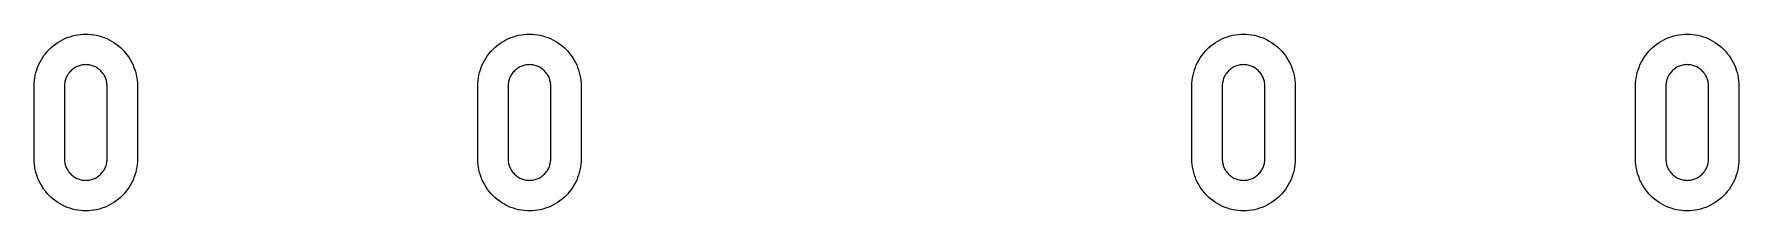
# Model space of a CAD drawing. Extents: x 11.82 to 12.93, y -8.41 to -8.29.
import ezdxf

# ---------------------------------------------------------------- set-up
doc = ezdxf.new("R2010")
doc.units = 0
doc.header["$MEASUREMENT"] = 0
doc.layers.add('BLACK', color=7, linetype='CONTINUOUS')

msp = doc.modelspace()

# ---------------------------------------------------------------- linework, layer by layer
at = {"layer": 'BLACK', "linetype": 'CONTINUOUS'}
for p, q in [((11.8476, -8.29405), (11.8493, -8.29364)), ((11.8493, -8.29364), (11.8511, -8.29332)), ((11.8493, -8.29364), (11.8493, -8.29364)), ((11.8493, -8.29364), (11.8493, -8.29364)), ((11.8511, -8.29332), (11.8528, -8.29309)), ((11.8511, -8.29332), (11.8511, -8.29332)), ((11.8528, -8.29309), (11.8545, -8.29296)), ((11.8528, -8.29309), (11.8528, -8.29309)), ((11.8545, -8.29296), (11.8563, -8.29291)), ((11.8545, -8.29296), (11.8545, -8.29296)), ((11.8563, -8.29291), (11.8563, -8.29291)), ((11.8563, -8.29291), (11.8581, -8.29296)), ((11.8581, -8.29296), (11.8581, -8.29296)), ((11.8581, -8.29296), (11.8598, -8.29309)), ((11.8598, -8.29309), (11.8598, -8.29309)), ((11.8598, -8.29309), (11.8615, -8.29332)), ((11.8615, -8.29332), (11.8615, -8.29332)), ((11.8615, -8.29332), (11.8615, -8.29332)), ((11.8615, -8.29332), (11.8633, -8.29364)), ((11.8633, -8.29364), (11.8633, -8.29364)), ((11.8633, -8.29364), (11.865, -8.29405)), ((12.135, -8.29405), (12.1367, -8.29364)), ((12.1367, -8.29364), (12.1385, -8.29332)), ((12.1367, -8.29364), (12.1367, -8.29364)), ((12.1367, -8.29364), (12.1367, -8.29364)), ((12.1385, -8.29332), (12.1402, -8.29309)), ((12.1385, -8.29332), (12.1385, -8.29332)), ((12.1402, -8.29309), (12.1419, -8.29296)), ((12.1402, -8.29309), (12.1402, -8.29309)), ((12.1419, -8.29296), (12.1437, -8.29291)), ((12.1419, -8.29296), (12.1419, -8.29296)), ((12.1437, -8.29291), (12.1437, -8.29291)), ((12.1437, -8.29291), (12.1455, -8.29296)), ((12.1455, -8.29296), (12.1455, -8.29296)), ((12.1455, -8.29296), (12.1472, -8.29309)), ((12.1472, -8.29309), (12.1472, -8.29309)), ((12.1472, -8.29309), (12.1489, -8.29332)), ((12.1489, -8.29332), (12.1489, -8.29332)), ((12.1489, -8.29332), (12.1489, -8.29332)), ((12.1489, -8.29332), (12.1507, -8.29364)), ((12.1507, -8.29364), (12.1507, -8.29364)), ((12.1507, -8.29364), (12.1524, -8.29405)), ((12.5976, -8.29405), (12.5993, -8.29364)), ((12.5993, -8.29364), (12.6011, -8.29332)), ((12.5993, -8.29364), (12.5993, -8.29364)), ((12.5993, -8.29364), (12.5993, -8.29364)), ((12.6011, -8.29332), (12.6028, -8.29309)), ((12.6011, -8.29332), (12.6011, -8.29332)), ((12.6028, -8.29309), (12.6045, -8.29296)), ((12.6028, -8.29309), (12.6028, -8.29309)), ((12.6045, -8.29296), (12.6063, -8.29291)), ((12.6045, -8.29296), (12.6045, -8.29296)), ((12.6063, -8.29291), (12.6063, -8.29291)), ((12.6063, -8.29291), (12.6081, -8.29296)), ((12.6081, -8.29296), (12.6081, -8.29296)), ((12.6081, -8.29296), (12.6098, -8.29309)), ((12.6098, -8.29309), (12.6098, -8.29309)), ((12.6098, -8.29309), (12.6115, -8.29332)), ((12.6115, -8.29332), (12.6115, -8.29332)), ((12.6115, -8.29332), (12.6115, -8.29332)), ((12.6115, -8.29332), (12.6133, -8.29364)), ((12.6133, -8.29364), (12.6133, -8.29364)), ((12.6133, -8.29364), (12.615, -8.29405)), ((12.885, -8.29405), (12.8867, -8.29364)), ((12.8867, -8.29364), (12.8885, -8.29332)), ((12.8867, -8.29364), (12.8867, -8.29364)), ((12.8867, -8.29364), (12.8867, -8.29364)), ((12.8885, -8.29332), (12.8902, -8.29309)), ((12.8885, -8.29332), (12.8885, -8.29332)), ((12.8902, -8.29309), (12.8919, -8.29296)), ((12.8902, -8.29309), (12.8902, -8.29309)), ((12.8919, -8.29296), (12.8937, -8.29291)), ((12.8919, -8.29296), (12.8919, -8.29296)), ((12.8937, -8.29291), (12.8937, -8.29291)), ((12.8937, -8.29291), (12.8955, -8.29296)), ((12.8955, -8.29296), (12.8955, -8.29296)), ((12.8955, -8.29296), (12.8972, -8.29309)), ((12.8972, -8.29309), (12.8972, -8.29309)), ((12.8972, -8.29309), (12.8989, -8.29332)), ((12.8989, -8.29332), (12.8989, -8.29332)), ((12.8989, -8.29332), (12.8989, -8.29332)), ((12.8989, -8.29332), (12.9007, -8.29364)), ((12.9007, -8.29364), (12.9007, -8.29364)), ((12.9007, -8.29364), (12.9024, -8.29405)), ((11.8303, -8.30532), (11.8314, -8.30398)), ((11.8314, -8.30398), (11.8326, -8.30271)), ((11.8314, -8.30398), (11.8314, -8.30398)), ((11.8314, -8.30398), (11.8314, -8.30398)), ((11.8326, -8.30271), (11.8339, -8.30151)), ((11.8326, -8.30271), (11.8326, -8.30271)), ((11.8326, -8.30271), (11.8326, -8.30271)), ((11.8339, -8.30151), (11.8352, -8.30037)), ((11.8339, -8.30151), (11.8339, -8.30151)), ((11.8339, -8.30151), (11.8339, -8.30151)), ((11.8352, -8.30037), (11.8366, -8.2993)), ((11.8352, -8.30037), (11.8352, -8.30037)), ((11.8352, -8.30037), (11.8352, -8.30037)), ((11.8366, -8.2993), (11.8381, -8.29831)), ((11.8366, -8.2993), (11.8366, -8.2993)), ((11.8366, -8.2993), (11.8366, -8.2993)), ((11.8381, -8.29831), (11.8396, -8.2974)), ((11.8381, -8.29831), (11.8381, -8.29831)), ((11.8396, -8.2974), (11.8411, -8.29656)), ((11.8396, -8.2974), (11.8396, -8.2974)), ((11.8396, -8.2974), (11.8396, -8.2974)), ((11.8411, -8.29656), (11.8427, -8.2958)), ((11.8411, -8.29656), (11.8411, -8.29656)), ((11.8411, -8.29656), (11.8411, -8.29656)), ((11.8427, -8.2958), (11.8443, -8.29513)), ((11.8427, -8.2958), (11.8427, -8.2958)), ((11.8427, -8.2958), (11.8427, -8.2958)), ((11.8443, -8.29513), (11.846, -8.29455)), ((11.8443, -8.29513), (11.8443, -8.29513)), ((11.8443, -8.29513), (11.8443, -8.29513)), ((11.846, -8.29455), (11.8476, -8.29405)), ((11.846, -8.29455), (11.846, -8.29455)), ((11.846, -8.29455), (11.846, -8.29455)), ((11.8476, -8.29405), (11.8476, -8.29405)), ((11.865, -8.29405), (11.865, -8.29405)), ((11.865, -8.29405), (11.865, -8.29405)), ((11.865, -8.29405), (11.8666, -8.29455)), ((11.8666, -8.29455), (11.8666, -8.29455)), ((11.8666, -8.29455), (11.8666, -8.29455)), ((11.8666, -8.29455), (11.8683, -8.29513)), ((11.8683, -8.29513), (11.8683, -8.29513)), ((11.8683, -8.29513), (11.8683, -8.29513)), ((11.8683, -8.29513), (11.8699, -8.2958)), ((11.8699, -8.2958), (11.8699, -8.2958)), ((11.8699, -8.2958), (11.8699, -8.2958)), ((11.8699, -8.2958), (11.8699, -8.2958)), ((11.8699, -8.2958), (11.8715, -8.29656)), ((11.8715, -8.29656), (11.8715, -8.29656)), ((11.8715, -8.29656), (11.873, -8.2974)), ((11.873, -8.2974), (11.873, -8.2974)), ((11.873, -8.2974), (11.8745, -8.29831)), ((11.8745, -8.29831), (11.8745, -8.29831)), ((11.8745, -8.29831), (11.8745, -8.29831)), ((11.8745, -8.29831), (11.8745, -8.29831)), ((11.8745, -8.29831), (11.876, -8.2993)), ((11.876, -8.2993), (11.876, -8.2993)), ((11.876, -8.2993), (11.876, -8.2993)), ((11.876, -8.2993), (11.876, -8.2993)), ((11.876, -8.2993), (11.876, -8.2993)), ((11.876, -8.2993), (11.8774, -8.30037)), ((11.8774, -8.30037), (11.8774, -8.30037)), ((11.8774, -8.30037), (11.8787, -8.30151)), ((11.8787, -8.30151), (11.8787, -8.30151)), ((11.8787, -8.30151), (11.88, -8.30271)), ((11.88, -8.30271), (11.88, -8.30271)), ((11.88, -8.30271), (11.88, -8.30271)), ((11.88, -8.30271), (11.8812, -8.30398)), ((11.8812, -8.30398), (11.8812, -8.30398)), ((11.8812, -8.30398), (11.8812, -8.30398)), ((11.8812, -8.30398), (11.8812, -8.30398)), ((11.8812, -8.30398), (11.8812, -8.30398)), ((11.8812, -8.30398), (11.8823, -8.30532)), ((12.1177, -8.30532), (12.1188, -8.30398)), ((12.1188, -8.30398), (12.12, -8.30271)), ((12.1188, -8.30398), (12.1188, -8.30398)), ((12.1188, -8.30398), (12.1188, -8.30398)), ((12.12, -8.30271), (12.1213, -8.30151)), ((12.12, -8.30271), (12.12, -8.30271)), ((12.12, -8.30271), (12.12, -8.30271)), ((12.1213, -8.30151), (12.1226, -8.30037)), ((12.1213, -8.30151), (12.1213, -8.30151)), ((12.1213, -8.30151), (12.1213, -8.30151)), ((12.1226, -8.30037), (12.124, -8.2993)), ((12.1226, -8.30037), (12.1226, -8.30037)), ((12.1226, -8.30037), (12.1226, -8.30037)), ((12.124, -8.2993), (12.1255, -8.29831)), ((12.124, -8.2993), (12.124, -8.2993)), ((12.124, -8.2993), (12.124, -8.2993)), ((12.1255, -8.29831), (12.127, -8.2974)), ((12.1255, -8.29831), (12.1255, -8.29831)), ((12.127, -8.2974), (12.1285, -8.29656)), ((12.127, -8.2974), (12.127, -8.2974)), ((12.127, -8.2974), (12.127, -8.2974)), ((12.1285, -8.29656), (12.1301, -8.2958)), ((12.1285, -8.29656), (12.1285, -8.29656)), ((12.1285, -8.29656), (12.1285, -8.29656)), ((12.1301, -8.2958), (12.1317, -8.29513)), ((12.1301, -8.2958), (12.1301, -8.2958)), ((12.1301, -8.2958), (12.1301, -8.2958)), ((12.1317, -8.29513), (12.1334, -8.29455)), ((12.1317, -8.29513), (12.1317, -8.29513)), ((12.1317, -8.29513), (12.1317, -8.29513)), ((12.1334, -8.29455), (12.135, -8.29405)), ((12.1334, -8.29455), (12.1334, -8.29455)), ((12.1334, -8.29455), (12.1334, -8.29455)), ((12.135, -8.29405), (12.135, -8.29405)), ((12.1524, -8.29405), (12.1524, -8.29405)), ((12.1524, -8.29405), (12.1524, -8.29405)), ((12.1524, -8.29405), (12.154, -8.29455)), ((12.154, -8.29455), (12.154, -8.29455)), ((12.154, -8.29455), (12.154, -8.29455)), ((12.154, -8.29455), (12.1557, -8.29513)), ((12.1557, -8.29513), (12.1557, -8.29513)), ((12.1557, -8.29513), (12.1557, -8.29513)), ((12.1557, -8.29513), (12.1573, -8.2958)), ((12.1573, -8.2958), (12.1573, -8.2958)), ((12.1573, -8.2958), (12.1573, -8.2958)), ((12.1573, -8.2958), (12.1573, -8.2958)), ((12.1573, -8.2958), (12.1589, -8.29656)), ((12.1589, -8.29656), (12.1589, -8.29656)), ((12.1589, -8.29656), (12.1604, -8.2974)), ((12.1604, -8.2974), (12.1604, -8.2974)), ((12.1604, -8.2974), (12.1619, -8.29831)), ((12.1619, -8.29831), (12.1619, -8.29831)), ((12.1619, -8.29831), (12.1619, -8.29831)), ((12.1619, -8.29831), (12.1619, -8.29831)), ((12.1619, -8.29831), (12.1634, -8.2993)), ((12.1634, -8.2993), (12.1634, -8.2993)), ((12.1634, -8.2993), (12.1634, -8.2993)), ((12.1634, -8.2993), (12.1634, -8.2993)), ((12.1634, -8.2993), (12.1634, -8.2993)), ((12.1634, -8.2993), (12.1648, -8.30037)), ((12.1648, -8.30037), (12.1648, -8.30037)), ((12.1648, -8.30037), (12.1661, -8.30151)), ((12.1661, -8.30151), (12.1661, -8.30151)), ((12.1661, -8.30151), (12.1674, -8.30271)), ((12.1674, -8.30271), (12.1674, -8.30271)), ((12.1674, -8.30271), (12.1674, -8.30271)), ((12.1674, -8.30271), (12.1686, -8.30398)), ((12.1686, -8.30398), (12.1686, -8.30398)), ((12.1686, -8.30398), (12.1686, -8.30398)), ((12.1686, -8.30398), (12.1686, -8.30398)), ((12.1686, -8.30398), (12.1686, -8.30398)), ((12.1686, -8.30398), (12.1697, -8.30532)), ((12.5803, -8.30532), (12.5814, -8.30398)), ((12.5814, -8.30398), (12.5826, -8.30271)), ((12.5814, -8.30398), (12.5814, -8.30398)), ((12.5814, -8.30398), (12.5814, -8.30398)), ((12.5826, -8.30271), (12.5839, -8.30151)), ((12.5826, -8.30271), (12.5826, -8.30271)), ((12.5826, -8.30271), (12.5826, -8.30271)), ((12.5839, -8.30151), (12.5852, -8.30037)), ((12.5839, -8.30151), (12.5839, -8.30151)), ((12.5839, -8.30151), (12.5839, -8.30151)), ((12.5852, -8.30037), (12.5866, -8.2993)), ((12.5852, -8.30037), (12.5852, -8.30037)), ((12.5852, -8.30037), (12.5852, -8.30037)), ((12.5866, -8.2993), (12.5881, -8.29831)), ((12.5866, -8.2993), (12.5866, -8.2993)), ((12.5866, -8.2993), (12.5866, -8.2993)), ((12.5881, -8.29831), (12.5896, -8.2974)), ((12.5881, -8.29831), (12.5881, -8.29831)), ((12.5896, -8.2974), (12.5911, -8.29656)), ((12.5896, -8.2974), (12.5896, -8.2974)), ((12.5896, -8.2974), (12.5896, -8.2974)), ((12.5911, -8.29656), (12.5927, -8.2958)), ((12.5911, -8.29656), (12.5911, -8.29656)), ((12.5911, -8.29656), (12.5911, -8.29656)), ((12.5927, -8.2958), (12.5943, -8.29513)), ((12.5927, -8.2958), (12.5927, -8.2958)), ((12.5927, -8.2958), (12.5927, -8.2958)), ((12.5943, -8.29513), (12.596, -8.29455)), ((12.5943, -8.29513), (12.5943, -8.29513)), ((12.5943, -8.29513), (12.5943, -8.29513)), ((12.596, -8.29455), (12.5976, -8.29405)), ((12.596, -8.29455), (12.596, -8.29455)), ((12.596, -8.29455), (12.596, -8.29455)), ((12.5976, -8.29405), (12.5976, -8.29405)), ((12.615, -8.29405), (12.615, -8.29405)), ((12.615, -8.29405), (12.615, -8.29405)), ((12.615, -8.29405), (12.6166, -8.29455)), ((12.6166, -8.29455), (12.6166, -8.29455)), ((12.6166, -8.29455), (12.6166, -8.29455)), ((12.6166, -8.29455), (12.6183, -8.29513)), ((12.6183, -8.29513), (12.6183, -8.29513)), ((12.6183, -8.29513), (12.6183, -8.29513)), ((12.6183, -8.29513), (12.6199, -8.2958)), ((12.6199, -8.2958), (12.6199, -8.2958)), ((12.6199, -8.2958), (12.6199, -8.2958)), ((12.6199, -8.2958), (12.6199, -8.2958)), ((12.6199, -8.2958), (12.6215, -8.29656)), ((12.6215, -8.29656), (12.6215, -8.29656)), ((12.6215, -8.29656), (12.623, -8.2974)), ((12.623, -8.2974), (12.623, -8.2974)), ((12.623, -8.2974), (12.6245, -8.29831)), ((12.6245, -8.29831), (12.6245, -8.29831)), ((12.6245, -8.29831), (12.6245, -8.29831)), ((12.6245, -8.29831), (12.6245, -8.29831)), ((12.6245, -8.29831), (12.626, -8.2993)), ((12.626, -8.2993), (12.626, -8.2993)), ((12.626, -8.2993), (12.626, -8.2993)), ((12.626, -8.2993), (12.626, -8.2993)), ((12.626, -8.2993), (12.626, -8.2993)), ((12.626, -8.2993), (12.6274, -8.30037)), ((12.6274, -8.30037), (12.6274, -8.30037)), ((12.6274, -8.30037), (12.6287, -8.30151)), ((12.6287, -8.30151), (12.6287, -8.30151)), ((12.6287, -8.30151), (12.63, -8.30271)), ((12.63, -8.30271), (12.63, -8.30271)), ((12.63, -8.30271), (12.63, -8.30271)), ((12.63, -8.30271), (12.6312, -8.30398)), ((12.6312, -8.30398), (12.6312, -8.30398)), ((12.6312, -8.30398), (12.6312, -8.30398)), ((12.6312, -8.30398), (12.6312, -8.30398)), ((12.6312, -8.30398), (12.6312, -8.30398)), ((12.6312, -8.30398), (12.6323, -8.30532)), ((12.8677, -8.30532), (12.8688, -8.30398)), ((12.8688, -8.30398), (12.87, -8.30271)), ((12.8688, -8.30398), (12.8688, -8.30398)), ((12.8688, -8.30398), (12.8688, -8.30398)), ((12.87, -8.30271), (12.8713, -8.30151)), ((12.87, -8.30271), (12.87, -8.30271)), ((12.87, -8.30271), (12.87, -8.30271)), ((12.8713, -8.30151), (12.8726, -8.30037)), ((12.8713, -8.30151), (12.8713, -8.30151)), ((12.8713, -8.30151), (12.8713, -8.30151)), ((12.8726, -8.30037), (12.874, -8.2993)), ((12.8726, -8.30037), (12.8726, -8.30037)), ((12.8726, -8.30037), (12.8726, -8.30037)), ((12.874, -8.2993), (12.8755, -8.29831)), ((12.874, -8.2993), (12.874, -8.2993)), ((12.874, -8.2993), (12.874, -8.2993)), ((12.8755, -8.29831), (12.877, -8.2974)), ((12.8755, -8.29831), (12.8755, -8.29831)), ((12.877, -8.2974), (12.8785, -8.29656)), ((12.877, -8.2974), (12.877, -8.2974)), ((12.877, -8.2974), (12.877, -8.2974)), ((12.8785, -8.29656), (12.8801, -8.2958)), ((12.8785, -8.29656), (12.8785, -8.29656)), ((12.8785, -8.29656), (12.8785, -8.29656)), ((12.8801, -8.2958), (12.8817, -8.29513)), ((12.8801, -8.2958), (12.8801, -8.2958)), ((12.8801, -8.2958), (12.8801, -8.2958)), ((12.8817, -8.29513), (12.8834, -8.29455)), ((12.8817, -8.29513), (12.8817, -8.29513)), ((12.8817, -8.29513), (12.8817, -8.29513)), ((12.8834, -8.29455), (12.885, -8.29405)), ((12.8834, -8.29455), (12.8834, -8.29455)), ((12.8834, -8.29455), (12.8834, -8.29455)), ((12.885, -8.29405), (12.885, -8.29405)), ((12.9024, -8.29405), (12.9024, -8.29405)), ((12.9024, -8.29405), (12.9024, -8.29405)), ((12.9024, -8.29405), (12.904, -8.29455)), ((12.904, -8.29455), (12.904, -8.29455)), ((12.904, -8.29455), (12.904, -8.29455)), ((12.904, -8.29455), (12.9057, -8.29513)), ((12.9057, -8.29513), (12.9057, -8.29513)), ((12.9057, -8.29513), (12.9057, -8.29513)), ((12.9057, -8.29513), (12.9073, -8.2958)), ((12.9073, -8.2958), (12.9073, -8.2958)), ((12.9073, -8.2958), (12.9073, -8.2958)), ((12.9073, -8.2958), (12.9073, -8.2958)), ((12.9073, -8.2958), (12.9089, -8.29656)), ((12.9089, -8.29656), (12.9089, -8.29656)), ((12.9089, -8.29656), (12.9104, -8.2974)), ((12.9104, -8.2974), (12.9104, -8.2974)), ((12.9104, -8.2974), (12.9119, -8.29831)), ((12.9119, -8.29831), (12.9119, -8.29831)), ((12.9119, -8.29831), (12.9119, -8.29831)), ((12.9119, -8.29831), (12.9119, -8.29831)), ((12.9119, -8.29831), (12.9134, -8.2993)), ((12.9134, -8.2993), (12.9134, -8.2993)), ((12.9134, -8.2993), (12.9134, -8.2993)), ((12.9134, -8.2993), (12.9134, -8.2993)), ((12.9134, -8.2993), (12.9134, -8.2993)), ((12.9134, -8.2993), (12.9148, -8.30037)), ((12.9148, -8.30037), (12.9148, -8.30037)), ((12.9148, -8.30037), (12.9161, -8.30151)), ((12.9161, -8.30151), (12.9161, -8.30151)), ((12.9161, -8.30151), (12.9174, -8.30271)), ((12.9174, -8.30271), (12.9174, -8.30271)), ((12.9174, -8.30271), (12.9174, -8.30271)), ((12.9174, -8.30271), (12.9186, -8.30398)), ((12.9186, -8.30398), (12.9186, -8.30398)), ((12.9186, -8.30398), (12.9186, -8.30398)), ((12.9186, -8.30398), (12.9186, -8.30398)), ((12.9186, -8.30398), (12.9186, -8.30398)), ((12.9186, -8.30398), (12.9197, -8.30532)), ((11.824, -8.31772), (11.8245, -8.31604)), ((11.8245, -8.31604), (11.8251, -8.31438)), ((11.8245, -8.31604), (11.8245, -8.31604)), ((11.8245, -8.31604), (11.8245, -8.31604)), ((11.8251, -8.31438), (11.8257, -8.31277)), ((11.8251, -8.31438), (11.8251, -8.31438)), ((11.8251, -8.31438), (11.8251, -8.31438)), ((11.8257, -8.31277), (11.8265, -8.31118)), ((11.8257, -8.31277), (11.8257, -8.31277)), ((11.8257, -8.31277), (11.8257, -8.31277)), ((11.8265, -8.31118), (11.8273, -8.30964)), ((11.8265, -8.31118), (11.8265, -8.31118)), ((11.8273, -8.30964), (11.8282, -8.30815)), ((11.8273, -8.30964), (11.8273, -8.30964)), ((11.8273, -8.30964), (11.8273, -8.30964)), ((11.8282, -8.30815), (11.8292, -8.30671)), ((11.8282, -8.30815), (11.8282, -8.30815)), ((11.8292, -8.30671), (11.8303, -8.30532)), ((11.8292, -8.30671), (11.8292, -8.30671)), ((11.8292, -8.30671), (11.8292, -8.30671)), ((11.8303, -8.30532), (11.8303, -8.30532)), ((11.8476, -8.31567), (11.8471, -8.31614)), ((11.8482, -8.31523), (11.8476, -8.31567)), ((11.8476, -8.31567), (11.8476, -8.31567)), ((11.8488, -8.31482), (11.8482, -8.31523)), ((11.8482, -8.31523), (11.8482, -8.31523)), ((11.8494, -8.31445), (11.8488, -8.31482)), ((11.8488, -8.31482), (11.8488, -8.31482)), ((11.85, -8.3141), (11.8494, -8.31445)), ((11.8507, -8.31379), (11.85, -8.3141)), ((11.85, -8.3141), (11.85, -8.3141)), ((11.85, -8.3141), (11.85, -8.3141)), ((11.8514, -8.31352), (11.8507, -8.31379)), ((11.8507, -8.31379), (11.8507, -8.31379)), ((11.8507, -8.31379), (11.8507, -8.31379)), ((11.852, -8.31327), (11.8514, -8.31352)), ((11.8527, -8.31307), (11.852, -8.31327)), ((11.8534, -8.3129), (11.8527, -8.31307)), ((11.8541, -8.31277), (11.8534, -8.3129)), ((11.8534, -8.3129), (11.8534, -8.3129)), ((11.8549, -8.31268), (11.8541, -8.31277)), ((11.8541, -8.31277), (11.8541, -8.31277)), ((11.8556, -8.31262), (11.8549, -8.31268)), ((11.8549, -8.31268), (11.8549, -8.31268)), ((11.8563, -8.3126), (11.8556, -8.31262)), ((11.857, -8.31262), (11.8563, -8.3126)), ((11.8577, -8.31268), (11.857, -8.31262)), ((11.857, -8.31262), (11.857, -8.31262)), ((11.8585, -8.31277), (11.8577, -8.31268)), ((11.8592, -8.3129), (11.8585, -8.31277)), ((11.8585, -8.31277), (11.8585, -8.31277)), ((11.8599, -8.31307), (11.8592, -8.3129)), ((11.8592, -8.3129), (11.8592, -8.3129)), ((11.8606, -8.31327), (11.8599, -8.31307)), ((11.8599, -8.31307), (11.8599, -8.31307)), ((11.8612, -8.31352), (11.8606, -8.31327)), ((11.8606, -8.31327), (11.8606, -8.31327)), ((11.8619, -8.31379), (11.8612, -8.31352)), ((11.8612, -8.31352), (11.8612, -8.31352)), ((11.8626, -8.3141), (11.8619, -8.31379)), ((11.8619, -8.31379), (11.8619, -8.31379)), ((11.8632, -8.31445), (11.8626, -8.3141)), ((11.8638, -8.31482), (11.8632, -8.31445)), ((11.8644, -8.31523), (11.8638, -8.31482)), ((11.8638, -8.31482), (11.8638, -8.31482)), ((11.8638, -8.31482), (11.8638, -8.31482)), ((11.865, -8.31567), (11.8644, -8.31523)), ((11.8644, -8.31523), (11.8644, -8.31523)), ((11.8644, -8.31523), (11.8644, -8.31523)), ((11.8655, -8.31614), (11.865, -8.31567)), ((11.8823, -8.30532), (11.8823, -8.30532)), ((11.8823, -8.30532), (11.8823, -8.30532)), ((11.8823, -8.30532), (11.8834, -8.30671)), ((11.8834, -8.30671), (11.8834, -8.30671)), ((11.8834, -8.30671), (11.8834, -8.30671)), ((11.8834, -8.30671), (11.8844, -8.30815)), ((11.8844, -8.30815), (11.8844, -8.30815)), ((11.8844, -8.30815), (11.8853, -8.30964)), ((11.8853, -8.30964), (11.8853, -8.30964)), ((11.8853, -8.30964), (11.8853, -8.30964)), ((11.8853, -8.30964), (11.8861, -8.31118)), ((11.8861, -8.31118), (11.8861, -8.31118)), ((11.8861, -8.31118), (11.8861, -8.31118)), ((11.8861, -8.31118), (11.8869, -8.31277)), ((11.8869, -8.31277), (11.8869, -8.31277)), ((11.8869, -8.31277), (11.8869, -8.31277)), ((11.8869, -8.31277), (11.8875, -8.31438)), ((11.8875, -8.31438), (11.8875, -8.31438)), ((11.8875, -8.31438), (11.8881, -8.31604)), ((11.8881, -8.31604), (11.8881, -8.31604)), ((11.8881, -8.31604), (11.8886, -8.31772)), ((12.1114, -8.31772), (12.1119, -8.31604)), ((12.1119, -8.31604), (12.1125, -8.31438)), ((12.1119, -8.31604), (12.1119, -8.31604)), ((12.1119, -8.31604), (12.1119, -8.31604)), ((12.1125, -8.31438), (12.1131, -8.31277)), ((12.1125, -8.31438), (12.1125, -8.31438)), ((12.1125, -8.31438), (12.1125, -8.31438)), ((12.1131, -8.31277), (12.1139, -8.31118)), ((12.1131, -8.31277), (12.1131, -8.31277)), ((12.1131, -8.31277), (12.1131, -8.31277)), ((12.1139, -8.31118), (12.1147, -8.30964)), ((12.1139, -8.31118), (12.1139, -8.31118)), ((12.1147, -8.30964), (12.1156, -8.30815)), ((12.1147, -8.30964), (12.1147, -8.30964)), ((12.1147, -8.30964), (12.1147, -8.30964)), ((12.1156, -8.30815), (12.1166, -8.30671)), ((12.1156, -8.30815), (12.1156, -8.30815)), ((12.1166, -8.30671), (12.1177, -8.30532)), ((12.1166, -8.30671), (12.1166, -8.30671)), ((12.1166, -8.30671), (12.1166, -8.30671)), ((12.1177, -8.30532), (12.1177, -8.30532)), ((12.135, -8.31567), (12.1345, -8.31614)), ((12.1356, -8.31523), (12.135, -8.31567)), ((12.135, -8.31567), (12.135, -8.31567)), ((12.1362, -8.31482), (12.1356, -8.31523)), ((12.1356, -8.31523), (12.1356, -8.31523)), ((12.1368, -8.31445), (12.1362, -8.31482)), ((12.1362, -8.31482), (12.1362, -8.31482)), ((12.1374, -8.3141), (12.1368, -8.31445)), ((12.1381, -8.31379), (12.1374, -8.3141)), ((12.1374, -8.3141), (12.1374, -8.3141)), ((12.1374, -8.3141), (12.1374, -8.3141)), ((12.1388, -8.31352), (12.1381, -8.31379)), ((12.1381, -8.31379), (12.1381, -8.31379)), ((12.1381, -8.31379), (12.1381, -8.31379)), ((12.1394, -8.31327), (12.1388, -8.31352)), ((12.1401, -8.31307), (12.1394, -8.31327)), ((12.1408, -8.3129), (12.1401, -8.31307)), ((12.1415, -8.31277), (12.1408, -8.3129)), ((12.1408, -8.3129), (12.1408, -8.3129)), ((12.1423, -8.31268), (12.1415, -8.31277)), ((12.1415, -8.31277), (12.1415, -8.31277)), ((12.143, -8.31262), (12.1423, -8.31268)), ((12.1423, -8.31268), (12.1423, -8.31268)), ((12.1437, -8.3126), (12.143, -8.31262)), ((12.1444, -8.31262), (12.1437, -8.3126)), ((12.1451, -8.31268), (12.1444, -8.31262)), ((12.1444, -8.31262), (12.1444, -8.31262)), ((12.1459, -8.31277), (12.1451, -8.31268)), ((12.1466, -8.3129), (12.1459, -8.31277)), ((12.1459, -8.31277), (12.1459, -8.31277)), ((12.1473, -8.31307), (12.1466, -8.3129)), ((12.1466, -8.3129), (12.1466, -8.3129)), ((12.148, -8.31327), (12.1473, -8.31307)), ((12.1473, -8.31307), (12.1473, -8.31307)), ((12.1486, -8.31352), (12.148, -8.31327)), ((12.148, -8.31327), (12.148, -8.31327)), ((12.1493, -8.31379), (12.1486, -8.31352)), ((12.1486, -8.31352), (12.1486, -8.31352)), ((12.15, -8.3141), (12.1493, -8.31379)), ((12.1493, -8.31379), (12.1493, -8.31379)), ((12.1506, -8.31445), (12.15, -8.3141)), ((12.1512, -8.31482), (12.1506, -8.31445)), ((12.1518, -8.31523), (12.1512, -8.31482)), ((12.1512, -8.31482), (12.1512, -8.31482)), ((12.1512, -8.31482), (12.1512, -8.31482)), ((12.1524, -8.31567), (12.1518, -8.31523)), ((12.1518, -8.31523), (12.1518, -8.31523)), ((12.1518, -8.31523), (12.1518, -8.31523)), ((12.1529, -8.31614), (12.1524, -8.31567)), ((12.1697, -8.30532), (12.1697, -8.30532)), ((12.1697, -8.30532), (12.1697, -8.30532)), ((12.1697, -8.30532), (12.1708, -8.30671)), ((12.1708, -8.30671), (12.1708, -8.30671)), ((12.1708, -8.30671), (12.1708, -8.30671)), ((12.1708, -8.30671), (12.1718, -8.30815)), ((12.1718, -8.30815), (12.1718, -8.30815)), ((12.1718, -8.30815), (12.1727, -8.30964)), ((12.1727, -8.30964), (12.1727, -8.30964)), ((12.1727, -8.30964), (12.1727, -8.30964)), ((12.1727, -8.30964), (12.1735, -8.31118)), ((12.1735, -8.31118), (12.1735, -8.31118)), ((12.1735, -8.31118), (12.1735, -8.31118)), ((12.1735, -8.31118), (12.1743, -8.31277)), ((12.1743, -8.31277), (12.1743, -8.31277)), ((12.1743, -8.31277), (12.1743, -8.31277)), ((12.1743, -8.31277), (12.1749, -8.31438)), ((12.1749, -8.31438), (12.1749, -8.31438)), ((12.1749, -8.31438), (12.1755, -8.31604)), ((12.1755, -8.31604), (12.1755, -8.31604)), ((12.1755, -8.31604), (12.176, -8.31772)), ((12.574, -8.31772), (12.5745, -8.31604)), ((12.5745, -8.31604), (12.5751, -8.31438)), ((12.5745, -8.31604), (12.5745, -8.31604)), ((12.5745, -8.31604), (12.5745, -8.31604)), ((12.5751, -8.31438), (12.5757, -8.31277)), ((12.5751, -8.31438), (12.5751, -8.31438)), ((12.5751, -8.31438), (12.5751, -8.31438)), ((12.5757, -8.31277), (12.5765, -8.31118)), ((12.5757, -8.31277), (12.5757, -8.31277)), ((12.5757, -8.31277), (12.5757, -8.31277)), ((12.5765, -8.31118), (12.5773, -8.30964)), ((12.5765, -8.31118), (12.5765, -8.31118)), ((12.5773, -8.30964), (12.5782, -8.30815)), ((12.5773, -8.30964), (12.5773, -8.30964)), ((12.5773, -8.30964), (12.5773, -8.30964)), ((12.5782, -8.30815), (12.5792, -8.30671)), ((12.5782, -8.30815), (12.5782, -8.30815)), ((12.5792, -8.30671), (12.5803, -8.30532)), ((12.5792, -8.30671), (12.5792, -8.30671)), ((12.5792, -8.30671), (12.5792, -8.30671)), ((12.5803, -8.30532), (12.5803, -8.30532)), ((12.5976, -8.31567), (12.5971, -8.31614)), ((12.5982, -8.31523), (12.5976, -8.31567)), ((12.5976, -8.31567), (12.5976, -8.31567)), ((12.5988, -8.31482), (12.5982, -8.31523)), ((12.5982, -8.31523), (12.5982, -8.31523)), ((12.5994, -8.31445), (12.5988, -8.31482)), ((12.5988, -8.31482), (12.5988, -8.31482)), ((12.6, -8.3141), (12.5994, -8.31445)), ((12.6007, -8.31379), (12.6, -8.3141)), ((12.6, -8.3141), (12.6, -8.3141)), ((12.6, -8.3141), (12.6, -8.3141)), ((12.6014, -8.31352), (12.6007, -8.31379)), ((12.6007, -8.31379), (12.6007, -8.31379)), ((12.6007, -8.31379), (12.6007, -8.31379)), ((12.602, -8.31327), (12.6014, -8.31352)), ((12.6027, -8.31307), (12.602, -8.31327)), ((12.6034, -8.3129), (12.6027, -8.31307)), ((12.6041, -8.31277), (12.6034, -8.3129)), ((12.6034, -8.3129), (12.6034, -8.3129)), ((12.6049, -8.31268), (12.6041, -8.31277)), ((12.6041, -8.31277), (12.6041, -8.31277)), ((12.6056, -8.31262), (12.6049, -8.31268)), ((12.6049, -8.31268), (12.6049, -8.31268)), ((12.6063, -8.3126), (12.6056, -8.31262)), ((12.607, -8.31262), (12.6063, -8.3126)), ((12.6077, -8.31268), (12.607, -8.31262)), ((12.607, -8.31262), (12.607, -8.31262)), ((12.6085, -8.31277), (12.6077, -8.31268)), ((12.6092, -8.3129), (12.6085, -8.31277)), ((12.6085, -8.31277), (12.6085, -8.31277)), ((12.6099, -8.31307), (12.6092, -8.3129)), ((12.6092, -8.3129), (12.6092, -8.3129)), ((12.6106, -8.31327), (12.6099, -8.31307)), ((12.6099, -8.31307), (12.6099, -8.31307)), ((12.6112, -8.31352), (12.6106, -8.31327)), ((12.6106, -8.31327), (12.6106, -8.31327)), ((12.6119, -8.31379), (12.6112, -8.31352)), ((12.6112, -8.31352), (12.6112, -8.31352)), ((12.6126, -8.3141), (12.6119, -8.31379)), ((12.6119, -8.31379), (12.6119, -8.31379)), ((12.6132, -8.31445), (12.6126, -8.3141)), ((12.6138, -8.31482), (12.6132, -8.31445)), ((12.6144, -8.31523), (12.6138, -8.31482)), ((12.6138, -8.31482), (12.6138, -8.31482)), ((12.6138, -8.31482), (12.6138, -8.31482)), ((12.615, -8.31567), (12.6144, -8.31523)), ((12.6144, -8.31523), (12.6144, -8.31523)), ((12.6144, -8.31523), (12.6144, -8.31523)), ((12.6155, -8.31614), (12.615, -8.31567)), ((12.6323, -8.30532), (12.6323, -8.30532)), ((12.6323, -8.30532), (12.6323, -8.30532)), ((12.6323, -8.30532), (12.6334, -8.30671)), ((12.6334, -8.30671), (12.6334, -8.30671)), ((12.6334, -8.30671), (12.6334, -8.30671)), ((12.6334, -8.30671), (12.6344, -8.30815)), ((12.6344, -8.30815), (12.6344, -8.30815)), ((12.6344, -8.30815), (12.6353, -8.30964)), ((12.6353, -8.30964), (12.6353, -8.30964)), ((12.6353, -8.30964), (12.6353, -8.30964)), ((12.6353, -8.30964), (12.6361, -8.31118)), ((12.6361, -8.31118), (12.6361, -8.31118)), ((12.6361, -8.31118), (12.6361, -8.31118)), ((12.6361, -8.31118), (12.6369, -8.31277)), ((12.6369, -8.31277), (12.6369, -8.31277)), ((12.6369, -8.31277), (12.6369, -8.31277)), ((12.6369, -8.31277), (12.6375, -8.31438)), ((12.6375, -8.31438), (12.6375, -8.31438)), ((12.6375, -8.31438), (12.6381, -8.31604)), ((12.6381, -8.31604), (12.6381, -8.31604)), ((12.6381, -8.31604), (12.6386, -8.31772)), ((12.8614, -8.31772), (12.8619, -8.31604)), ((12.8619, -8.31604), (12.8625, -8.31438)), ((12.8619, -8.31604), (12.8619, -8.31604)), ((12.8619, -8.31604), (12.8619, -8.31604)), ((12.8625, -8.31438), (12.8631, -8.31277)), ((12.8625, -8.31438), (12.8625, -8.31438)), ((12.8625, -8.31438), (12.8625, -8.31438)), ((12.8631, -8.31277), (12.8639, -8.31118)), ((12.8631, -8.31277), (12.8631, -8.31277)), ((12.8631, -8.31277), (12.8631, -8.31277)), ((12.8639, -8.31118), (12.8647, -8.30964)), ((12.8639, -8.31118), (12.8639, -8.31118)), ((12.8647, -8.30964), (12.8656, -8.30815)), ((12.8647, -8.30964), (12.8647, -8.30964)), ((12.8647, -8.30964), (12.8647, -8.30964)), ((12.8656, -8.30815), (12.8666, -8.30671)), ((12.8656, -8.30815), (12.8656, -8.30815)), ((12.8666, -8.30671), (12.8677, -8.30532)), ((12.8666, -8.30671), (12.8666, -8.30671)), ((12.8666, -8.30671), (12.8666, -8.30671)), ((12.8677, -8.30532), (12.8677, -8.30532)), ((12.885, -8.31567), (12.8845, -8.31614)), ((12.8856, -8.31523), (12.885, -8.31567)), ((12.885, -8.31567), (12.885, -8.31567)), ((12.8862, -8.31482), (12.8856, -8.31523)), ((12.8856, -8.31523), (12.8856, -8.31523)), ((12.8868, -8.31445), (12.8862, -8.31482)), ((12.8862, -8.31482), (12.8862, -8.31482)), ((12.8874, -8.3141), (12.8868, -8.31445)), ((12.8881, -8.31379), (12.8874, -8.3141)), ((12.8874, -8.3141), (12.8874, -8.3141)), ((12.8874, -8.3141), (12.8874, -8.3141)), ((12.8888, -8.31352), (12.8881, -8.31379)), ((12.8881, -8.31379), (12.8881, -8.31379)), ((12.8881, -8.31379), (12.8881, -8.31379)), ((12.8894, -8.31327), (12.8888, -8.31352)), ((12.8901, -8.31307), (12.8894, -8.31327)), ((12.8908, -8.3129), (12.8901, -8.31307)), ((12.8915, -8.31277), (12.8908, -8.3129)), ((12.8908, -8.3129), (12.8908, -8.3129)), ((12.8923, -8.31268), (12.8915, -8.31277)), ((12.8915, -8.31277), (12.8915, -8.31277)), ((12.893, -8.31262), (12.8923, -8.31268)), ((12.8923, -8.31268), (12.8923, -8.31268)), ((12.8937, -8.3126), (12.893, -8.31262)), ((12.8944, -8.31262), (12.8937, -8.3126)), ((12.8951, -8.31268), (12.8944, -8.31262)), ((12.8944, -8.31262), (12.8944, -8.31262)), ((12.8959, -8.31277), (12.8951, -8.31268)), ((12.8966, -8.3129), (12.8959, -8.31277)), ((12.8959, -8.31277), (12.8959, -8.31277)), ((12.8973, -8.31307), (12.8966, -8.3129)), ((12.8966, -8.3129), (12.8966, -8.3129)), ((12.898, -8.31327), (12.8973, -8.31307)), ((12.8973, -8.31307), (12.8973, -8.31307)), ((12.8986, -8.31352), (12.898, -8.31327)), ((12.898, -8.31327), (12.898, -8.31327)), ((12.8993, -8.31379), (12.8986, -8.31352)), ((12.8986, -8.31352), (12.8986, -8.31352)), ((12.9, -8.3141), (12.8993, -8.31379)), ((12.8993, -8.31379), (12.8993, -8.31379)), ((12.9006, -8.31445), (12.9, -8.3141)), ((12.9012, -8.31482), (12.9006, -8.31445)), ((12.9018, -8.31523), (12.9012, -8.31482)), ((12.9012, -8.31482), (12.9012, -8.31482)), ((12.9012, -8.31482), (12.9012, -8.31482)), ((12.9024, -8.31567), (12.9018, -8.31523)), ((12.9018, -8.31523), (12.9018, -8.31523)), ((12.9018, -8.31523), (12.9018, -8.31523)), ((12.9029, -8.31614), (12.9024, -8.31567)), ((12.9197, -8.30532), (12.9197, -8.30532)), ((12.9197, -8.30532), (12.9197, -8.30532)), ((12.9197, -8.30532), (12.9208, -8.30671)), ((12.9208, -8.30671), (12.9208, -8.30671)), ((12.9208, -8.30671), (12.9208, -8.30671)), ((12.9208, -8.30671), (12.9218, -8.30815)), ((12.9218, -8.30815), (12.9218, -8.30815)), ((12.9218, -8.30815), (12.9227, -8.30964)), ((12.9227, -8.30964), (12.9227, -8.30964)), ((12.9227, -8.30964), (12.9227, -8.30964)), ((12.9227, -8.30964), (12.9235, -8.31118)), ((12.9235, -8.31118), (12.9235, -8.31118)), ((12.9235, -8.31118), (12.9235, -8.31118)), ((12.9235, -8.31118), (12.9243, -8.31277)), ((12.9243, -8.31277), (12.9243, -8.31277)), ((12.9243, -8.31277), (12.9243, -8.31277)), ((12.9243, -8.31277), (12.9249, -8.31438)), ((12.9249, -8.31438), (12.9249, -8.31438)), ((12.9249, -8.31438), (12.9255, -8.31604)), ((12.9255, -8.31604), (12.9255, -8.31604)), ((12.9255, -8.31604), (12.926, -8.31772)), ((11.8228, -8.32638), (11.8229, -8.32463)), ((11.8228, -8.37362), (11.8228, -8.32638)), ((11.8229, -8.32463), (11.823, -8.32288)), ((11.8229, -8.32463), (11.8229, -8.32463)), ((11.823, -8.32288), (11.8232, -8.32114)), ((11.823, -8.32288), (11.823, -8.32288)), ((11.8232, -8.32114), (11.8236, -8.31942)), ((11.8232, -8.32114), (11.8232, -8.32114)), ((11.8232, -8.32114), (11.8232, -8.32114)), ((11.8236, -8.31942), (11.824, -8.31772)), ((11.8236, -8.31942), (11.8236, -8.31942)), ((11.824, -8.31772), (11.824, -8.31772)), ((11.824, -8.31772), (11.824, -8.31772)), ((11.8426, -8.32494), (11.8425, -8.32566)), ((11.8425, -8.32566), (11.8425, -8.32566)), ((11.8425, -8.32566), (11.8425, -8.32638)), ((11.8425, -8.32638), (11.8425, -8.37362)), ((11.8427, -8.32422), (11.8426, -8.32494)), ((11.8428, -8.32351), (11.8427, -8.32422)), ((11.8427, -8.32422), (11.8427, -8.32422)), ((11.843, -8.32281), (11.8428, -8.32351)), ((11.8428, -8.32351), (11.8428, -8.32351)), ((11.8432, -8.32212), (11.843, -8.32281)), ((11.843, -8.32281), (11.843, -8.32281)), ((11.8434, -8.32144), (11.8432, -8.32212)), ((11.8432, -8.32212), (11.8432, -8.32212)), ((11.8437, -8.32077), (11.8434, -8.32144)), ((11.8434, -8.32144), (11.8434, -8.32144)), ((11.844, -8.32012), (11.8437, -8.32077)), ((11.8444, -8.31949), (11.844, -8.32012)), ((11.8447, -8.31887), (11.8444, -8.31949)), ((11.8452, -8.31828), (11.8447, -8.31887)), ((11.8447, -8.31887), (11.8447, -8.31887)), ((11.8456, -8.31771), (11.8452, -8.31828)), ((11.8461, -8.31716), (11.8456, -8.31771)), ((11.8456, -8.31771), (11.8456, -8.31771)), ((11.8466, -8.31664), (11.8461, -8.31716)), ((11.8461, -8.31716), (11.8461, -8.31716)), ((11.8461, -8.31716), (11.8461, -8.31716)), ((11.8471, -8.31614), (11.8466, -8.31664)), ((11.8466, -8.31664), (11.8466, -8.31664)), ((11.8466, -8.31664), (11.8466, -8.31664)), ((11.8471, -8.31614), (11.8471, -8.31614)), ((11.866, -8.31664), (11.8655, -8.31614)), ((11.8655, -8.31614), (11.8655, -8.31614)), ((11.8655, -8.31614), (11.8655, -8.31614)), ((11.8665, -8.31716), (11.866, -8.31664)), ((11.866, -8.31664), (11.866, -8.31664)), ((11.866, -8.31664), (11.866, -8.31664)), ((11.867, -8.31771), (11.8665, -8.31716)), ((11.8665, -8.31716), (11.8665, -8.31716)), ((11.8674, -8.31828), (11.867, -8.31771)), ((11.8679, -8.31887), (11.8674, -8.31828)), ((11.8674, -8.31828), (11.8674, -8.31828)), ((11.8682, -8.31949), (11.8679, -8.31887)), ((11.8679, -8.31887), (11.8679, -8.31887)), ((11.8686, -8.32012), (11.8682, -8.31949)), ((11.8689, -8.32077), (11.8686, -8.32012)), ((11.8686, -8.32012), (11.8686, -8.32012)), ((11.8686, -8.32012), (11.8686, -8.32012)), ((11.8692, -8.32144), (11.8689, -8.32077)), ((11.8689, -8.32077), (11.8689, -8.32077)), ((11.8689, -8.32077), (11.8689, -8.32077)), ((11.8694, -8.32212), (11.8692, -8.32144)), ((11.8692, -8.32144), (11.8692, -8.32144)), ((11.8696, -8.32281), (11.8694, -8.32212)), ((11.8694, -8.32212), (11.8694, -8.32212)), ((11.8698, -8.32351), (11.8696, -8.32281)), ((11.8696, -8.32281), (11.8696, -8.32281)), ((11.8699, -8.32422), (11.8698, -8.32351)), ((11.8698, -8.32351), (11.8698, -8.32351)), ((11.87, -8.32494), (11.8699, -8.32422)), ((11.8699, -8.32422), (11.8699, -8.32422)), ((11.8701, -8.32566), (11.87, -8.32494)), ((11.8701, -8.32638), (11.8701, -8.32566)), ((11.8701, -8.32566), (11.8701, -8.32566)), ((11.8701, -8.37362), (11.8701, -8.32638)), ((11.8886, -8.31772), (11.8886, -8.31772)), ((11.8886, -8.31772), (11.889, -8.31942)), ((11.889, -8.31942), (11.889, -8.31942)), ((11.889, -8.31942), (11.8894, -8.32114)), ((11.8894, -8.32114), (11.8894, -8.32114)), ((11.8894, -8.32114), (11.8896, -8.32288)), ((11.8896, -8.32288), (11.8896, -8.32288)), ((11.8896, -8.32288), (11.8897, -8.32463)), ((11.8897, -8.32463), (11.8897, -8.32463)), ((11.8897, -8.32463), (11.8898, -8.32638)), ((11.8898, -8.32638), (11.8898, -8.37362)), ((12.1102, -8.32638), (12.1103, -8.32463)), ((12.1102, -8.37362), (12.1102, -8.32638)), ((12.1103, -8.32463), (12.1104, -8.32288)), ((12.1103, -8.32463), (12.1103, -8.32463)), ((12.1104, -8.32288), (12.1106, -8.32114)), ((12.1104, -8.32288), (12.1104, -8.32288)), ((12.1106, -8.32114), (12.111, -8.31942)), ((12.1106, -8.32114), (12.1106, -8.32114)), ((12.1106, -8.32114), (12.1106, -8.32114)), ((12.111, -8.31942), (12.1114, -8.31772)), ((12.111, -8.31942), (12.111, -8.31942)), ((12.1114, -8.31772), (12.1114, -8.31772)), ((12.1114, -8.31772), (12.1114, -8.31772)), ((12.13, -8.32494), (12.1299, -8.32566)), ((12.1299, -8.32566), (12.1299, -8.32566)), ((12.1299, -8.32566), (12.1299, -8.32638)), ((12.1299, -8.32638), (12.1299, -8.37362)), ((12.1301, -8.32422), (12.13, -8.32494)), ((12.1302, -8.32351), (12.1301, -8.32422)), ((12.1301, -8.32422), (12.1301, -8.32422)), ((12.1304, -8.32281), (12.1302, -8.32351)), ((12.1302, -8.32351), (12.1302, -8.32351)), ((12.1306, -8.32212), (12.1304, -8.32281)), ((12.1304, -8.32281), (12.1304, -8.32281)), ((12.1308, -8.32144), (12.1306, -8.32212)), ((12.1306, -8.32212), (12.1306, -8.32212)), ((12.1311, -8.32077), (12.1308, -8.32144)), ((12.1308, -8.32144), (12.1308, -8.32144)), ((12.1314, -8.32012), (12.1311, -8.32077)), ((12.1318, -8.31949), (12.1314, -8.32012)), ((12.1321, -8.31887), (12.1318, -8.31949)), ((12.1326, -8.31828), (12.1321, -8.31887)), ((12.1321, -8.31887), (12.1321, -8.31887)), ((12.133, -8.31771), (12.1326, -8.31828)), ((12.1335, -8.31716), (12.133, -8.31771)), ((12.133, -8.31771), (12.133, -8.31771)), ((12.134, -8.31664), (12.1335, -8.31716)), ((12.1335, -8.31716), (12.1335, -8.31716)), ((12.1335, -8.31716), (12.1335, -8.31716)), ((12.1345, -8.31614), (12.134, -8.31664)), ((12.134, -8.31664), (12.134, -8.31664)), ((12.134, -8.31664), (12.134, -8.31664)), ((12.1345, -8.31614), (12.1345, -8.31614)), ((12.1534, -8.31664), (12.1529, -8.31614)), ((12.1529, -8.31614), (12.1529, -8.31614)), ((12.1529, -8.31614), (12.1529, -8.31614)), ((12.1539, -8.31716), (12.1534, -8.31664)), ((12.1534, -8.31664), (12.1534, -8.31664)), ((12.1534, -8.31664), (12.1534, -8.31664)), ((12.1544, -8.31771), (12.1539, -8.31716)), ((12.1539, -8.31716), (12.1539, -8.31716)), ((12.1548, -8.31828), (12.1544, -8.31771)), ((12.1553, -8.31887), (12.1548, -8.31828)), ((12.1548, -8.31828), (12.1548, -8.31828)), ((12.1556, -8.31949), (12.1553, -8.31887)), ((12.1553, -8.31887), (12.1553, -8.31887)), ((12.156, -8.32012), (12.1556, -8.31949)), ((12.1563, -8.32077), (12.156, -8.32012)), ((12.156, -8.32012), (12.156, -8.32012)), ((12.156, -8.32012), (12.156, -8.32012)), ((12.1566, -8.32144), (12.1563, -8.32077)), ((12.1563, -8.32077), (12.1563, -8.32077)), ((12.1563, -8.32077), (12.1563, -8.32077)), ((12.1568, -8.32212), (12.1566, -8.32144)), ((12.1566, -8.32144), (12.1566, -8.32144)), ((12.157, -8.32281), (12.1568, -8.32212)), ((12.1568, -8.32212), (12.1568, -8.32212)), ((12.1572, -8.32351), (12.157, -8.32281)), ((12.157, -8.32281), (12.157, -8.32281)), ((12.1573, -8.32422), (12.1572, -8.32351)), ((12.1572, -8.32351), (12.1572, -8.32351)), ((12.1574, -8.32494), (12.1573, -8.32422)), ((12.1573, -8.32422), (12.1573, -8.32422)), ((12.1575, -8.32566), (12.1574, -8.32494)), ((12.1575, -8.32638), (12.1575, -8.32566)), ((12.1575, -8.32566), (12.1575, -8.32566)), ((12.1575, -8.37362), (12.1575, -8.32638)), ((12.176, -8.31772), (12.176, -8.31772)), ((12.176, -8.31772), (12.1764, -8.31942)), ((12.1764, -8.31942), (12.1764, -8.31942)), ((12.1764, -8.31942), (12.1768, -8.32114)), ((12.1768, -8.32114), (12.1768, -8.32114)), ((12.1768, -8.32114), (12.177, -8.32288)), ((12.177, -8.32288), (12.177, -8.32288)), ((12.177, -8.32288), (12.1771, -8.32463)), ((12.1771, -8.32463), (12.1771, -8.32463)), ((12.1771, -8.32463), (12.1772, -8.32638)), ((12.1772, -8.32638), (12.1772, -8.37362)), ((12.5728, -8.32638), (12.5729, -8.32463)), ((12.5728, -8.37362), (12.5728, -8.32638)), ((12.5729, -8.32463), (12.573, -8.32288)), ((12.5729, -8.32463), (12.5729, -8.32463)), ((12.573, -8.32288), (12.5732, -8.32114)), ((12.573, -8.32288), (12.573, -8.32288)), ((12.5732, -8.32114), (12.5736, -8.31942)), ((12.5732, -8.32114), (12.5732, -8.32114)), ((12.5732, -8.32114), (12.5732, -8.32114)), ((12.5736, -8.31942), (12.574, -8.31772)), ((12.5736, -8.31942), (12.5736, -8.31942)), ((12.574, -8.31772), (12.574, -8.31772)), ((12.574, -8.31772), (12.574, -8.31772)), ((12.5926, -8.32494), (12.5925, -8.32566)), ((12.5925, -8.32566), (12.5925, -8.32566)), ((12.5925, -8.32566), (12.5925, -8.32638)), ((12.5925, -8.32638), (12.5925, -8.37362)), ((12.5927, -8.32422), (12.5926, -8.32494)), ((12.5928, -8.32351), (12.5927, -8.32422)), ((12.5927, -8.32422), (12.5927, -8.32422)), ((12.593, -8.32281), (12.5928, -8.32351)), ((12.5928, -8.32351), (12.5928, -8.32351)), ((12.5932, -8.32212), (12.593, -8.32281)), ((12.593, -8.32281), (12.593, -8.32281)), ((12.5934, -8.32144), (12.5932, -8.32212)), ((12.5932, -8.32212), (12.5932, -8.32212)), ((12.5937, -8.32077), (12.5934, -8.32144)), ((12.5934, -8.32144), (12.5934, -8.32144)), ((12.594, -8.32012), (12.5937, -8.32077)), ((12.5944, -8.31949), (12.594, -8.32012)), ((12.5947, -8.31887), (12.5944, -8.31949)), ((12.5952, -8.31828), (12.5947, -8.31887)), ((12.5947, -8.31887), (12.5947, -8.31887)), ((12.5956, -8.31771), (12.5952, -8.31828)), ((12.5961, -8.31716), (12.5956, -8.31771)), ((12.5956, -8.31771), (12.5956, -8.31771)), ((12.5966, -8.31664), (12.5961, -8.31716)), ((12.5961, -8.31716), (12.5961, -8.31716)), ((12.5961, -8.31716), (12.5961, -8.31716)), ((12.5971, -8.31614), (12.5966, -8.31664)), ((12.5966, -8.31664), (12.5966, -8.31664)), ((12.5966, -8.31664), (12.5966, -8.31664)), ((12.5971, -8.31614), (12.5971, -8.31614)), ((12.616, -8.31664), (12.6155, -8.31614)), ((12.6155, -8.31614), (12.6155, -8.31614)), ((12.6155, -8.31614), (12.6155, -8.31614)), ((12.6165, -8.31716), (12.616, -8.31664)), ((12.616, -8.31664), (12.616, -8.31664)), ((12.616, -8.31664), (12.616, -8.31664)), ((12.617, -8.31771), (12.6165, -8.31716)), ((12.6165, -8.31716), (12.6165, -8.31716)), ((12.6174, -8.31828), (12.617, -8.31771)), ((12.6179, -8.31887), (12.6174, -8.31828)), ((12.6174, -8.31828), (12.6174, -8.31828)), ((12.6182, -8.31949), (12.6179, -8.31887)), ((12.6179, -8.31887), (12.6179, -8.31887)), ((12.6186, -8.32012), (12.6182, -8.31949)), ((12.6189, -8.32077), (12.6186, -8.32012)), ((12.6186, -8.32012), (12.6186, -8.32012)), ((12.6186, -8.32012), (12.6186, -8.32012)), ((12.6192, -8.32144), (12.6189, -8.32077)), ((12.6189, -8.32077), (12.6189, -8.32077)), ((12.6189, -8.32077), (12.6189, -8.32077)), ((12.6194, -8.32212), (12.6192, -8.32144)), ((12.6192, -8.32144), (12.6192, -8.32144)), ((12.6196, -8.32281), (12.6194, -8.32212)), ((12.6194, -8.32212), (12.6194, -8.32212)), ((12.6198, -8.32351), (12.6196, -8.32281)), ((12.6196, -8.32281), (12.6196, -8.32281)), ((12.6199, -8.32422), (12.6198, -8.32351)), ((12.6198, -8.32351), (12.6198, -8.32351)), ((12.62, -8.32494), (12.6199, -8.32422)), ((12.6199, -8.32422), (12.6199, -8.32422)), ((12.6201, -8.32566), (12.62, -8.32494)), ((12.6201, -8.32638), (12.6201, -8.32566)), ((12.6201, -8.32566), (12.6201, -8.32566)), ((12.6201, -8.37362), (12.6201, -8.32638)), ((12.6386, -8.31772), (12.6386, -8.31772)), ((12.6386, -8.31772), (12.639, -8.31942)), ((12.639, -8.31942), (12.639, -8.31942)), ((12.639, -8.31942), (12.6394, -8.32114)), ((12.6394, -8.32114), (12.6394, -8.32114)), ((12.6394, -8.32114), (12.6396, -8.32288)), ((12.6396, -8.32288), (12.6396, -8.32288)), ((12.6396, -8.32288), (12.6397, -8.32463)), ((12.6397, -8.32463), (12.6397, -8.32463)), ((12.6397, -8.32463), (12.6398, -8.32638)), ((12.6398, -8.32638), (12.6398, -8.37362)), ((12.8602, -8.32638), (12.8603, -8.32463)), ((12.8602, -8.37362), (12.8602, -8.32638)), ((12.8603, -8.32463), (12.8604, -8.32288)), ((12.8603, -8.32463), (12.8603, -8.32463)), ((12.8604, -8.32288), (12.8606, -8.32114)), ((12.8604, -8.32288), (12.8604, -8.32288)), ((12.8606, -8.32114), (12.861, -8.31942)), ((12.8606, -8.32114), (12.8606, -8.32114)), ((12.8606, -8.32114), (12.8606, -8.32114)), ((12.861, -8.31942), (12.8614, -8.31772)), ((12.861, -8.31942), (12.861, -8.31942)), ((12.8614, -8.31772), (12.8614, -8.31772)), ((12.8614, -8.31772), (12.8614, -8.31772)), ((12.88, -8.32494), (12.8799, -8.32566)), ((12.8799, -8.32566), (12.8799, -8.32566)), ((12.8799, -8.32566), (12.8799, -8.32638)), ((12.8799, -8.32638), (12.8799, -8.37362)), ((12.8801, -8.32422), (12.88, -8.32494)), ((12.8802, -8.32351), (12.8801, -8.32422)), ((12.8801, -8.32422), (12.8801, -8.32422)), ((12.8804, -8.32281), (12.8802, -8.32351)), ((12.8802, -8.32351), (12.8802, -8.32351)), ((12.8806, -8.32212), (12.8804, -8.32281)), ((12.8804, -8.32281), (12.8804, -8.32281)), ((12.8808, -8.32144), (12.8806, -8.32212)), ((12.8806, -8.32212), (12.8806, -8.32212)), ((12.8811, -8.32077), (12.8808, -8.32144)), ((12.8808, -8.32144), (12.8808, -8.32144)), ((12.8814, -8.32012), (12.8811, -8.32077)), ((12.8818, -8.31949), (12.8814, -8.32012)), ((12.8821, -8.31887), (12.8818, -8.31949)), ((12.8826, -8.31828), (12.8821, -8.31887)), ((12.8821, -8.31887), (12.8821, -8.31887)), ((12.883, -8.31771), (12.8826, -8.31828)), ((12.8835, -8.31716), (12.883, -8.31771)), ((12.883, -8.31771), (12.883, -8.31771)), ((12.884, -8.31664), (12.8835, -8.31716)), ((12.8835, -8.31716), (12.8835, -8.31716)), ((12.8835, -8.31716), (12.8835, -8.31716)), ((12.8845, -8.31614), (12.884, -8.31664)), ((12.884, -8.31664), (12.884, -8.31664)), ((12.884, -8.31664), (12.884, -8.31664)), ((12.8845, -8.31614), (12.8845, -8.31614)), ((12.9034, -8.31664), (12.9029, -8.31614)), ((12.9029, -8.31614), (12.9029, -8.31614)), ((12.9029, -8.31614), (12.9029, -8.31614)), ((12.9039, -8.31716), (12.9034, -8.31664)), ((12.9034, -8.31664), (12.9034, -8.31664)), ((12.9034, -8.31664), (12.9034, -8.31664)), ((12.9044, -8.31771), (12.9039, -8.31716)), ((12.9039, -8.31716), (12.9039, -8.31716)), ((12.9048, -8.31828), (12.9044, -8.31771)), ((12.9053, -8.31887), (12.9048, -8.31828)), ((12.9048, -8.31828), (12.9048, -8.31828)), ((12.9056, -8.31949), (12.9053, -8.31887)), ((12.9053, -8.31887), (12.9053, -8.31887)), ((12.906, -8.32012), (12.9056, -8.31949)), ((12.9063, -8.32077), (12.906, -8.32012)), ((12.906, -8.32012), (12.906, -8.32012)), ((12.906, -8.32012), (12.906, -8.32012)), ((12.9066, -8.32144), (12.9063, -8.32077)), ((12.9063, -8.32077), (12.9063, -8.32077)), ((12.9063, -8.32077), (12.9063, -8.32077)), ((12.9068, -8.32212), (12.9066, -8.32144)), ((12.9066, -8.32144), (12.9066, -8.32144)), ((12.907, -8.32281), (12.9068, -8.32212)), ((12.9068, -8.32212), (12.9068, -8.32212)), ((12.9072, -8.32351), (12.907, -8.32281)), ((12.907, -8.32281), (12.907, -8.32281)), ((12.9073, -8.32422), (12.9072, -8.32351)), ((12.9072, -8.32351), (12.9072, -8.32351)), ((12.9074, -8.32494), (12.9073, -8.32422)), ((12.9073, -8.32422), (12.9073, -8.32422)), ((12.9075, -8.32566), (12.9074, -8.32494)), ((12.9075, -8.32638), (12.9075, -8.32566)), ((12.9075, -8.32566), (12.9075, -8.32566)), ((12.9075, -8.37362), (12.9075, -8.32638)), ((12.926, -8.31772), (12.926, -8.31772)), ((12.926, -8.31772), (12.9264, -8.31942)), ((12.9264, -8.31942), (12.9264, -8.31942)), ((12.9264, -8.31942), (12.9268, -8.32114)), ((12.9268, -8.32114), (12.9268, -8.32114)), ((12.9268, -8.32114), (12.927, -8.32288)), ((12.927, -8.32288), (12.927, -8.32288)), ((12.927, -8.32288), (12.9271, -8.32463)), ((12.9271, -8.32463), (12.9271, -8.32463)), ((12.9271, -8.32463), (12.9272, -8.32638)), ((12.9272, -8.32638), (12.9272, -8.37362)), ((11.8229, -8.37537), (11.8228, -8.37362)), ((11.823, -8.37712), (11.8229, -8.37537)), ((11.8229, -8.37537), (11.8229, -8.37537)), ((11.8232, -8.37886), (11.823, -8.37712)), ((11.823, -8.37712), (11.823, -8.37712)), ((11.8236, -8.38058), (11.8232, -8.37886)), ((11.8232, -8.37886), (11.8232, -8.37886)), ((11.824, -8.38228), (11.8236, -8.38058)), ((11.8236, -8.38058), (11.8236, -8.38058)), ((11.8236, -8.38058), (11.8236, -8.38058)), ((11.8236, -8.38058), (11.8236, -8.38058)), ((11.8245, -8.38396), (11.824, -8.38228)), ((11.824, -8.38228), (11.824, -8.38228)), ((11.824, -8.38228), (11.824, -8.38228)), ((11.8425, -8.37362), (11.8425, -8.37434)), ((11.8425, -8.37434), (11.8425, -8.37434)), ((11.8425, -8.37434), (11.8426, -8.37506)), ((11.8426, -8.37506), (11.8426, -8.37506)), ((11.8426, -8.37506), (11.8427, -8.37578)), ((11.8427, -8.37578), (11.8428, -8.37649)), ((11.8428, -8.37649), (11.8428, -8.37649)), ((11.8428, -8.37649), (11.843, -8.37719)), ((11.843, -8.37719), (11.8432, -8.37788)), ((11.8432, -8.37788), (11.8434, -8.37856)), ((11.8434, -8.37856), (11.8437, -8.37923)), ((11.8437, -8.37923), (11.8437, -8.37923)), ((11.8437, -8.37923), (11.844, -8.37988)), ((11.844, -8.37988), (11.8444, -8.38051)), ((11.8444, -8.38051), (11.8444, -8.38051)), ((11.8444, -8.38051), (11.8447, -8.38113)), ((11.8447, -8.38113), (11.8447, -8.38113)), ((11.8447, -8.38113), (11.8452, -8.38172)), ((11.8452, -8.38172), (11.8452, -8.38172)), ((11.8452, -8.38172), (11.8456, -8.38229)), ((11.8456, -8.38229), (11.8461, -8.38284)), ((11.8665, -8.38284), (11.867, -8.38229)), ((11.867, -8.38229), (11.8674, -8.38172)), ((11.8674, -8.38172), (11.8679, -8.38113)), ((11.8679, -8.38113), (11.8682, -8.38051)), ((11.8679, -8.38113), (11.8679, -8.38113)), ((11.8682, -8.38051), (11.8686, -8.37988)), ((11.8682, -8.38051), (11.8682, -8.38051)), ((11.8682, -8.38051), (11.8682, -8.38051)), ((11.8686, -8.37988), (11.8689, -8.37923)), ((11.8689, -8.37923), (11.8692, -8.37856)), ((11.8689, -8.37923), (11.8689, -8.37923)), ((11.8689, -8.37923), (11.8689, -8.37923)), ((11.8692, -8.37856), (11.8694, -8.37788)), ((11.8692, -8.37856), (11.8692, -8.37856)), ((11.8694, -8.37788), (11.8696, -8.37719)), ((11.8696, -8.37719), (11.8698, -8.37649)), ((11.8698, -8.37649), (11.8699, -8.37578)), ((11.8698, -8.37649), (11.8698, -8.37649)), ((11.8699, -8.37578), (11.87, -8.37506)), ((11.8699, -8.37578), (11.8699, -8.37578)), ((11.87, -8.37506), (11.8701, -8.37434)), ((11.8701, -8.37434), (11.8701, -8.37362)), ((11.8701, -8.37434), (11.8701, -8.37434)), ((11.8886, -8.38228), (11.8881, -8.38396)), ((11.889, -8.38058), (11.8886, -8.38228)), ((11.8886, -8.38228), (11.8886, -8.38228)), ((11.8886, -8.38228), (11.8886, -8.38228)), ((11.8894, -8.37886), (11.889, -8.38058)), ((11.889, -8.38058), (11.889, -8.38058)), ((11.889, -8.38058), (11.889, -8.38058)), ((11.8896, -8.37712), (11.8894, -8.37886)), ((11.8894, -8.37886), (11.8894, -8.37886)), ((11.8894, -8.37886), (11.8894, -8.37886)), ((11.8897, -8.37537), (11.8896, -8.37712)), ((11.8896, -8.37712), (11.8896, -8.37712)), ((11.8898, -8.37362), (11.8897, -8.37537)), ((11.8897, -8.37537), (11.8897, -8.37537)), ((12.1103, -8.37537), (12.1102, -8.37362)), ((12.1104, -8.37712), (12.1103, -8.37537)), ((12.1103, -8.37537), (12.1103, -8.37537)), ((12.1106, -8.37886), (12.1104, -8.37712)), ((12.1104, -8.37712), (12.1104, -8.37712)), ((12.111, -8.38058), (12.1106, -8.37886)), ((12.1106, -8.37886), (12.1106, -8.37886)), ((12.1114, -8.38228), (12.111, -8.38058)), ((12.111, -8.38058), (12.111, -8.38058)), ((12.111, -8.38058), (12.111, -8.38058)), ((12.111, -8.38058), (12.111, -8.38058)), ((12.1119, -8.38396), (12.1114, -8.38228)), ((12.1114, -8.38228), (12.1114, -8.38228)), ((12.1114, -8.38228), (12.1114, -8.38228)), ((12.1299, -8.37362), (12.1299, -8.37434)), ((12.1299, -8.37434), (12.1299, -8.37434)), ((12.1299, -8.37434), (12.13, -8.37506)), ((12.13, -8.37506), (12.13, -8.37506)), ((12.13, -8.37506), (12.1301, -8.37578)), ((12.1301, -8.37578), (12.1302, -8.37649)), ((12.1302, -8.37649), (12.1302, -8.37649)), ((12.1302, -8.37649), (12.1304, -8.37719)), ((12.1304, -8.37719), (12.1306, -8.37788)), ((12.1306, -8.37788), (12.1308, -8.37856)), ((12.1308, -8.37856), (12.1311, -8.37923)), ((12.1311, -8.37923), (12.1311, -8.37923)), ((12.1311, -8.37923), (12.1314, -8.37988)), ((12.1314, -8.37988), (12.1318, -8.38051)), ((12.1318, -8.38051), (12.1318, -8.38051)), ((12.1318, -8.38051), (12.1321, -8.38113)), ((12.1321, -8.38113), (12.1321, -8.38113)), ((12.1321, -8.38113), (12.1326, -8.38172)), ((12.1326, -8.38172), (12.1326, -8.38172)), ((12.1326, -8.38172), (12.133, -8.38229)), ((12.133, -8.38229), (12.1335, -8.38284)), ((12.1539, -8.38284), (12.1544, -8.38229)), ((12.1544, -8.38229), (12.1548, -8.38172)), ((12.1548, -8.38172), (12.1553, -8.38113)), ((12.1553, -8.38113), (12.1556, -8.38051)), ((12.1553, -8.38113), (12.1553, -8.38113)), ((12.1556, -8.38051), (12.156, -8.37988)), ((12.1556, -8.38051), (12.1556, -8.38051)), ((12.1556, -8.38051), (12.1556, -8.38051)), ((12.156, -8.37988), (12.1563, -8.37923)), ((12.1563, -8.37923), (12.1566, -8.37856)), ((12.1563, -8.37923), (12.1563, -8.37923)), ((12.1563, -8.37923), (12.1563, -8.37923)), ((12.1566, -8.37856), (12.1568, -8.37788)), ((12.1566, -8.37856), (12.1566, -8.37856)), ((12.1568, -8.37788), (12.157, -8.37719)), ((12.157, -8.37719), (12.1572, -8.37649)), ((12.1572, -8.37649), (12.1573, -8.37578)), ((12.1572, -8.37649), (12.1572, -8.37649)), ((12.1573, -8.37578), (12.1574, -8.37506)), ((12.1573, -8.37578), (12.1573, -8.37578)), ((12.1574, -8.37506), (12.1575, -8.37434)), ((12.1575, -8.37434), (12.1575, -8.37362)), ((12.1575, -8.37434), (12.1575, -8.37434)), ((12.176, -8.38228), (12.1755, -8.38396)), ((12.1764, -8.38058), (12.176, -8.38228)), ((12.176, -8.38228), (12.176, -8.38228)), ((12.176, -8.38228), (12.176, -8.38228)), ((12.1768, -8.37886), (12.1764, -8.38058)), ((12.1764, -8.38058), (12.1764, -8.38058)), ((12.1764, -8.38058), (12.1764, -8.38058)), ((12.177, -8.37712), (12.1768, -8.37886)), ((12.1768, -8.37886), (12.1768, -8.37886)), ((12.1768, -8.37886), (12.1768, -8.37886)), ((12.1771, -8.37537), (12.177, -8.37712)), ((12.177, -8.37712), (12.177, -8.37712)), ((12.1772, -8.37362), (12.1771, -8.37537)), ((12.1771, -8.37537), (12.1771, -8.37537)), ((12.5729, -8.37537), (12.5728, -8.37362)), ((12.573, -8.37712), (12.5729, -8.37537)), ((12.5729, -8.37537), (12.5729, -8.37537)), ((12.5732, -8.37886), (12.573, -8.37712)), ((12.573, -8.37712), (12.573, -8.37712)), ((12.5736, -8.38058), (12.5732, -8.37886)), ((12.5732, -8.37886), (12.5732, -8.37886)), ((12.574, -8.38228), (12.5736, -8.38058)), ((12.5736, -8.38058), (12.5736, -8.38058)), ((12.5736, -8.38058), (12.5736, -8.38058)), ((12.5736, -8.38058), (12.5736, -8.38058)), ((12.5745, -8.38396), (12.574, -8.38228)), ((12.574, -8.38228), (12.574, -8.38228)), ((12.574, -8.38228), (12.574, -8.38228)), ((12.5925, -8.37362), (12.5925, -8.37434)), ((12.5925, -8.37434), (12.5925, -8.37434)), ((12.5925, -8.37434), (12.5926, -8.37506)), ((12.5926, -8.37506), (12.5926, -8.37506)), ((12.5926, -8.37506), (12.5927, -8.37578)), ((12.5927, -8.37578), (12.5928, -8.37649)), ((12.5928, -8.37649), (12.5928, -8.37649)), ((12.5928, -8.37649), (12.593, -8.37719)), ((12.593, -8.37719), (12.5932, -8.37788)), ((12.5932, -8.37788), (12.5934, -8.37856)), ((12.5934, -8.37856), (12.5937, -8.37923)), ((12.5937, -8.37923), (12.5937, -8.37923)), ((12.5937, -8.37923), (12.594, -8.37988)), ((12.594, -8.37988), (12.5944, -8.38051)), ((12.5944, -8.38051), (12.5944, -8.38051)), ((12.5944, -8.38051), (12.5947, -8.38113)), ((12.5947, -8.38113), (12.5947, -8.38113)), ((12.5947, -8.38113), (12.5952, -8.38172)), ((12.5952, -8.38172), (12.5952, -8.38172)), ((12.5952, -8.38172), (12.5956, -8.38229)), ((12.5956, -8.38229), (12.5961, -8.38284)), ((12.6165, -8.38284), (12.617, -8.38229)), ((12.617, -8.38229), (12.6174, -8.38172)), ((12.6174, -8.38172), (12.6179, -8.38113)), ((12.6179, -8.38113), (12.6182, -8.38051)), ((12.6179, -8.38113), (12.6179, -8.38113)), ((12.6182, -8.38051), (12.6186, -8.37988)), ((12.6182, -8.38051), (12.6182, -8.38051)), ((12.6182, -8.38051), (12.6182, -8.38051)), ((12.6186, -8.37988), (12.6189, -8.37923)), ((12.6189, -8.37923), (12.6192, -8.37856)), ((12.6189, -8.37923), (12.6189, -8.37923)), ((12.6189, -8.37923), (12.6189, -8.37923)), ((12.6192, -8.37856), (12.6194, -8.37788)), ((12.6192, -8.37856), (12.6192, -8.37856)), ((12.6194, -8.37788), (12.6196, -8.37719)), ((12.6196, -8.37719), (12.6198, -8.37649)), ((12.6198, -8.37649), (12.6199, -8.37578)), ((12.6198, -8.37649), (12.6198, -8.37649)), ((12.6199, -8.37578), (12.62, -8.37506)), ((12.6199, -8.37578), (12.6199, -8.37578)), ((12.62, -8.37506), (12.6201, -8.37434)), ((12.6201, -8.37434), (12.6201, -8.37362)), ((12.6201, -8.37434), (12.6201, -8.37434)), ((12.6386, -8.38228), (12.6381, -8.38396)), ((12.639, -8.38058), (12.6386, -8.38228)), ((12.6386, -8.38228), (12.6386, -8.38228)), ((12.6386, -8.38228), (12.6386, -8.38228)), ((12.6394, -8.37886), (12.639, -8.38058)), ((12.639, -8.38058), (12.639, -8.38058)), ((12.639, -8.38058), (12.639, -8.38058)), ((12.6396, -8.37712), (12.6394, -8.37886)), ((12.6394, -8.37886), (12.6394, -8.37886)), ((12.6394, -8.37886), (12.6394, -8.37886)), ((12.6397, -8.37537), (12.6396, -8.37712)), ((12.6396, -8.37712), (12.6396, -8.37712)), ((12.6398, -8.37362), (12.6397, -8.37537)), ((12.6397, -8.37537), (12.6397, -8.37537)), ((12.8603, -8.37537), (12.8602, -8.37362)), ((12.8604, -8.37712), (12.8603, -8.37537)), ((12.8603, -8.37537), (12.8603, -8.37537)), ((12.8606, -8.37886), (12.8604, -8.37712)), ((12.8604, -8.37712), (12.8604, -8.37712)), ((12.861, -8.38058), (12.8606, -8.37886)), ((12.8606, -8.37886), (12.8606, -8.37886)), ((12.8614, -8.38228), (12.861, -8.38058)), ((12.861, -8.38058), (12.861, -8.38058)), ((12.861, -8.38058), (12.861, -8.38058)), ((12.861, -8.38058), (12.861, -8.38058)), ((12.8619, -8.38396), (12.8614, -8.38228)), ((12.8614, -8.38228), (12.8614, -8.38228)), ((12.8614, -8.38228), (12.8614, -8.38228)), ((12.8799, -8.37362), (12.8799, -8.37434)), ((12.8799, -8.37434), (12.8799, -8.37434)), ((12.8799, -8.37434), (12.88, -8.37506)), ((12.88, -8.37506), (12.88, -8.37506)), ((12.88, -8.37506), (12.8801, -8.37578)), ((12.8801, -8.37578), (12.8802, -8.37649)), ((12.8802, -8.37649), (12.8802, -8.37649)), ((12.8802, -8.37649), (12.8804, -8.37719)), ((12.8804, -8.37719), (12.8806, -8.37788)), ((12.8806, -8.37788), (12.8808, -8.37856)), ((12.8808, -8.37856), (12.8811, -8.37923)), ((12.8811, -8.37923), (12.8811, -8.37923)), ((12.8811, -8.37923), (12.8814, -8.37988)), ((12.8814, -8.37988), (12.8818, -8.38051)), ((12.8818, -8.38051), (12.8818, -8.38051)), ((12.8818, -8.38051), (12.8821, -8.38113)), ((12.8821, -8.38113), (12.8821, -8.38113)), ((12.8821, -8.38113), (12.8826, -8.38172)), ((12.8826, -8.38172), (12.8826, -8.38172)), ((12.8826, -8.38172), (12.883, -8.38229)), ((12.883, -8.38229), (12.8835, -8.38284)), ((12.9039, -8.38284), (12.9044, -8.38229)), ((12.9044, -8.38229), (12.9048, -8.38172)), ((12.9048, -8.38172), (12.9053, -8.38113)), ((12.9053, -8.38113), (12.9056, -8.38051)), ((12.9053, -8.38113), (12.9053, -8.38113)), ((12.9056, -8.38051), (12.906, -8.37988)), ((12.9056, -8.38051), (12.9056, -8.38051)), ((12.9056, -8.38051), (12.9056, -8.38051)), ((12.906, -8.37988), (12.9063, -8.37923)), ((12.9063, -8.37923), (12.9066, -8.37856)), ((12.9063, -8.37923), (12.9063, -8.37923)), ((12.9063, -8.37923), (12.9063, -8.37923)), ((12.9066, -8.37856), (12.9068, -8.37788)), ((12.9066, -8.37856), (12.9066, -8.37856)), ((12.9068, -8.37788), (12.907, -8.37719)), ((12.907, -8.37719), (12.9072, -8.37649)), ((12.9072, -8.37649), (12.9073, -8.37578)), ((12.9072, -8.37649), (12.9072, -8.37649)), ((12.9073, -8.37578), (12.9074, -8.37506)), ((12.9073, -8.37578), (12.9073, -8.37578)), ((12.9074, -8.37506), (12.9075, -8.37434)), ((12.9075, -8.37434), (12.9075, -8.37362)), ((12.9075, -8.37434), (12.9075, -8.37434)), ((12.926, -8.38228), (12.9255, -8.38396)), ((12.9264, -8.38058), (12.926, -8.38228)), ((12.926, -8.38228), (12.926, -8.38228)), ((12.926, -8.38228), (12.926, -8.38228)), ((12.9268, -8.37886), (12.9264, -8.38058)), ((12.9264, -8.38058), (12.9264, -8.38058)), ((12.9264, -8.38058), (12.9264, -8.38058)), ((12.927, -8.37712), (12.9268, -8.37886)), ((12.9268, -8.37886), (12.9268, -8.37886)), ((12.9268, -8.37886), (12.9268, -8.37886)), ((12.9271, -8.37537), (12.927, -8.37712)), ((12.927, -8.37712), (12.927, -8.37712)), ((12.9272, -8.37362), (12.9271, -8.37537)), ((12.9271, -8.37537), (12.9271, -8.37537)), ((11.8251, -8.38562), (11.8245, -8.38396)), ((11.8245, -8.38396), (11.8245, -8.38396)), ((11.8257, -8.38723), (11.8251, -8.38562)), ((11.8251, -8.38562), (11.8251, -8.38562)), ((11.8251, -8.38562), (11.8251, -8.38562)), ((11.8265, -8.38882), (11.8257, -8.38723)), ((11.8257, -8.38723), (11.8257, -8.38723)), ((11.8257, -8.38723), (11.8257, -8.38723)), ((11.8257, -8.38723), (11.8257, -8.38723)), ((11.8273, -8.39036), (11.8265, -8.38882)), ((11.8265, -8.38882), (11.8265, -8.38882)), ((11.8265, -8.38882), (11.8265, -8.38882)), ((11.8282, -8.39185), (11.8273, -8.39036)), ((11.8273, -8.39036), (11.8273, -8.39036)), ((11.8273, -8.39036), (11.8273, -8.39036)), ((11.8292, -8.39329), (11.8282, -8.39185)), ((11.8282, -8.39185), (11.8282, -8.39185)), ((11.8282, -8.39185), (11.8282, -8.39185)), ((11.8303, -8.39468), (11.8292, -8.39329)), ((11.8292, -8.39329), (11.8292, -8.39329)), ((11.8461, -8.38284), (11.8461, -8.38284)), ((11.8461, -8.38284), (11.8461, -8.38284)), ((11.8461, -8.38284), (11.8461, -8.38284)), ((11.8461, -8.38284), (11.8466, -8.38336)), ((11.8466, -8.38336), (11.8466, -8.38336)), ((11.8466, -8.38336), (11.8466, -8.38336)), ((11.8466, -8.38336), (11.8466, -8.38336)), ((11.8466, -8.38336), (11.8471, -8.38386)), ((11.8471, -8.38386), (11.8471, -8.38386)), ((11.8471, -8.38386), (11.8476, -8.38433)), ((11.8476, -8.38433), (11.8482, -8.38477)), ((11.8482, -8.38477), (11.8488, -8.38518)), ((11.8488, -8.38518), (11.8488, -8.38518)), ((11.8488, -8.38518), (11.8494, -8.38555)), ((11.8494, -8.38555), (11.85, -8.3859)), ((11.85, -8.3859), (11.85, -8.3859)), ((11.85, -8.3859), (11.8507, -8.38621)), ((11.8507, -8.38621), (11.8507, -8.38621)), ((11.8507, -8.38621), (11.8507, -8.38621)), ((11.8507, -8.38621), (11.8507, -8.38621)), ((11.8507, -8.38621), (11.8514, -8.38648)), ((11.8514, -8.38648), (11.8514, -8.38648)), ((11.8514, -8.38648), (11.852, -8.38673)), ((11.852, -8.38673), (11.8527, -8.38693)), ((11.8527, -8.38693), (11.8527, -8.38693)), ((11.8527, -8.38693), (11.8534, -8.3871)), ((11.8534, -8.3871), (11.8541, -8.38723)), ((11.8541, -8.38723), (11.8541, -8.38723)), ((11.8541, -8.38723), (11.8549, -8.38732)), ((11.8549, -8.38732), (11.8556, -8.38738)), ((11.8556, -8.38738), (11.8556, -8.38738)), ((11.8556, -8.38738), (11.8563, -8.3874)), ((11.8563, -8.3874), (11.857, -8.38738)), ((11.857, -8.38738), (11.8577, -8.38732)), ((11.8577, -8.38732), (11.8585, -8.38723)), ((11.8577, -8.38732), (11.8577, -8.38732)), ((11.8585, -8.38723), (11.8592, -8.3871)), ((11.8585, -8.38723), (11.8585, -8.38723)), ((11.8592, -8.3871), (11.8599, -8.38693)), ((11.8592, -8.3871), (11.8592, -8.3871)), ((11.8599, -8.38693), (11.8606, -8.38673)), ((11.8599, -8.38693), (11.8599, -8.38693)), ((11.8606, -8.38673), (11.8612, -8.38648)), ((11.8612, -8.38648), (11.8619, -8.38621)), ((11.8619, -8.38621), (11.8626, -8.3859)), ((11.8619, -8.38621), (11.8619, -8.38621)), ((11.8626, -8.3859), (11.8632, -8.38555)), ((11.8632, -8.38555), (11.8638, -8.38518)), ((11.8638, -8.38518), (11.8644, -8.38477)), ((11.8638, -8.38518), (11.8638, -8.38518)), ((11.8644, -8.38477), (11.865, -8.38433)), ((11.8644, -8.38477), (11.8644, -8.38477)), ((11.865, -8.38433), (11.8655, -8.38386)), ((11.8655, -8.38386), (11.866, -8.38336)), ((11.8655, -8.38386), (11.8655, -8.38386)), ((11.8655, -8.38386), (11.8655, -8.38386)), ((11.866, -8.38336), (11.8665, -8.38284)), ((11.866, -8.38336), (11.866, -8.38336)), ((11.866, -8.38336), (11.866, -8.38336)), ((11.8665, -8.38284), (11.8665, -8.38284)), ((11.8834, -8.39329), (11.8823, -8.39468)), ((11.8844, -8.39185), (11.8834, -8.39329)), ((11.8834, -8.39329), (11.8834, -8.39329)), ((11.8853, -8.39036), (11.8844, -8.39185)), ((11.8844, -8.39185), (11.8844, -8.39185)), ((11.8844, -8.39185), (11.8844, -8.39185)), ((11.8861, -8.38882), (11.8853, -8.39036)), ((11.8853, -8.39036), (11.8853, -8.39036)), ((11.8869, -8.38723), (11.8861, -8.38882)), ((11.8861, -8.38882), (11.8861, -8.38882)), ((11.8875, -8.38562), (11.8869, -8.38723)), ((11.8869, -8.38723), (11.8869, -8.38723)), ((11.8869, -8.38723), (11.8869, -8.38723)), ((11.8881, -8.38396), (11.8875, -8.38562)), ((11.8875, -8.38562), (11.8875, -8.38562)), ((11.8875, -8.38562), (11.8875, -8.38562)), ((11.8881, -8.38396), (11.8881, -8.38396)), ((11.8881, -8.38396), (11.8881, -8.38396)), ((12.1125, -8.38562), (12.1119, -8.38396)), ((12.1119, -8.38396), (12.1119, -8.38396)), ((12.1131, -8.38723), (12.1125, -8.38562)), ((12.1125, -8.38562), (12.1125, -8.38562)), ((12.1125, -8.38562), (12.1125, -8.38562)), ((12.1139, -8.38882), (12.1131, -8.38723)), ((12.1131, -8.38723), (12.1131, -8.38723)), ((12.1131, -8.38723), (12.1131, -8.38723)), ((12.1131, -8.38723), (12.1131, -8.38723)), ((12.1147, -8.39036), (12.1139, -8.38882)), ((12.1139, -8.38882), (12.1139, -8.38882)), ((12.1139, -8.38882), (12.1139, -8.38882)), ((12.1156, -8.39185), (12.1147, -8.39036)), ((12.1147, -8.39036), (12.1147, -8.39036)), ((12.1147, -8.39036), (12.1147, -8.39036)), ((12.1166, -8.39329), (12.1156, -8.39185)), ((12.1156, -8.39185), (12.1156, -8.39185)), ((12.1156, -8.39185), (12.1156, -8.39185)), ((12.1177, -8.39468), (12.1166, -8.39329)), ((12.1166, -8.39329), (12.1166, -8.39329)), ((12.1335, -8.38284), (12.1335, -8.38284)), ((12.1335, -8.38284), (12.1335, -8.38284)), ((12.1335, -8.38284), (12.1335, -8.38284)), ((12.1335, -8.38284), (12.134, -8.38336)), ((12.134, -8.38336), (12.134, -8.38336)), ((12.134, -8.38336), (12.134, -8.38336)), ((12.134, -8.38336), (12.134, -8.38336)), ((12.134, -8.38336), (12.1345, -8.38386)), ((12.1345, -8.38386), (12.1345, -8.38386)), ((12.1345, -8.38386), (12.135, -8.38433)), ((12.135, -8.38433), (12.1356, -8.38477)), ((12.1356, -8.38477), (12.1362, -8.38518)), ((12.1362, -8.38518), (12.1362, -8.38518)), ((12.1362, -8.38518), (12.1368, -8.38555)), ((12.1368, -8.38555), (12.1374, -8.3859)), ((12.1374, -8.3859), (12.1374, -8.3859)), ((12.1374, -8.3859), (12.1381, -8.38621)), ((12.1381, -8.38621), (12.1381, -8.38621)), ((12.1381, -8.38621), (12.1381, -8.38621)), ((12.1381, -8.38621), (12.1381, -8.38621)), ((12.1381, -8.38621), (12.1388, -8.38648)), ((12.1388, -8.38648), (12.1388, -8.38648)), ((12.1388, -8.38648), (12.1394, -8.38673)), ((12.1394, -8.38673), (12.1401, -8.38693)), ((12.1401, -8.38693), (12.1401, -8.38693)), ((12.1401, -8.38693), (12.1408, -8.3871)), ((12.1408, -8.3871), (12.1415, -8.38723)), ((12.1415, -8.38723), (12.1415, -8.38723)), ((12.1415, -8.38723), (12.1423, -8.38732)), ((12.1423, -8.38732), (12.143, -8.38738)), ((12.143, -8.38738), (12.143, -8.38738)), ((12.143, -8.38738), (12.1437, -8.3874)), ((12.1437, -8.3874), (12.1444, -8.38738)), ((12.1444, -8.38738), (12.1451, -8.38732)), ((12.1451, -8.38732), (12.1459, -8.38723)), ((12.1451, -8.38732), (12.1451, -8.38732)), ((12.1459, -8.38723), (12.1466, -8.3871)), ((12.1459, -8.38723), (12.1459, -8.38723)), ((12.1466, -8.3871), (12.1473, -8.38693)), ((12.1466, -8.3871), (12.1466, -8.3871)), ((12.1473, -8.38693), (12.148, -8.38673)), ((12.1473, -8.38693), (12.1473, -8.38693)), ((12.148, -8.38673), (12.1486, -8.38648)), ((12.1486, -8.38648), (12.1493, -8.38621)), ((12.1493, -8.38621), (12.15, -8.3859)), ((12.1493, -8.38621), (12.1493, -8.38621)), ((12.15, -8.3859), (12.1506, -8.38555)), ((12.1506, -8.38555), (12.1512, -8.38518)), ((12.1512, -8.38518), (12.1518, -8.38477)), ((12.1512, -8.38518), (12.1512, -8.38518)), ((12.1518, -8.38477), (12.1524, -8.38433)), ((12.1518, -8.38477), (12.1518, -8.38477)), ((12.1524, -8.38433), (12.1529, -8.38386)), ((12.1529, -8.38386), (12.1534, -8.38336)), ((12.1529, -8.38386), (12.1529, -8.38386)), ((12.1529, -8.38386), (12.1529, -8.38386)), ((12.1534, -8.38336), (12.1539, -8.38284)), ((12.1534, -8.38336), (12.1534, -8.38336)), ((12.1534, -8.38336), (12.1534, -8.38336)), ((12.1539, -8.38284), (12.1539, -8.38284)), ((12.1708, -8.39329), (12.1697, -8.39468)), ((12.1718, -8.39185), (12.1708, -8.39329)), ((12.1708, -8.39329), (12.1708, -8.39329)), ((12.1727, -8.39036), (12.1718, -8.39185)), ((12.1718, -8.39185), (12.1718, -8.39185)), ((12.1718, -8.39185), (12.1718, -8.39185)), ((12.1735, -8.38882), (12.1727, -8.39036)), ((12.1727, -8.39036), (12.1727, -8.39036)), ((12.1743, -8.38723), (12.1735, -8.38882)), ((12.1735, -8.38882), (12.1735, -8.38882)), ((12.1749, -8.38562), (12.1743, -8.38723)), ((12.1743, -8.38723), (12.1743, -8.38723)), ((12.1743, -8.38723), (12.1743, -8.38723)), ((12.1755, -8.38396), (12.1749, -8.38562)), ((12.1749, -8.38562), (12.1749, -8.38562)), ((12.1749, -8.38562), (12.1749, -8.38562)), ((12.1755, -8.38396), (12.1755, -8.38396)), ((12.1755, -8.38396), (12.1755, -8.38396)), ((12.5751, -8.38562), (12.5745, -8.38396)), ((12.5745, -8.38396), (12.5745, -8.38396)), ((12.5757, -8.38723), (12.5751, -8.38562)), ((12.5751, -8.38562), (12.5751, -8.38562)), ((12.5751, -8.38562), (12.5751, -8.38562)), ((12.5765, -8.38882), (12.5757, -8.38723)), ((12.5757, -8.38723), (12.5757, -8.38723)), ((12.5757, -8.38723), (12.5757, -8.38723)), ((12.5757, -8.38723), (12.5757, -8.38723)), ((12.5773, -8.39036), (12.5765, -8.38882)), ((12.5765, -8.38882), (12.5765, -8.38882)), ((12.5765, -8.38882), (12.5765, -8.38882)), ((12.5782, -8.39185), (12.5773, -8.39036)), ((12.5773, -8.39036), (12.5773, -8.39036)), ((12.5773, -8.39036), (12.5773, -8.39036)), ((12.5792, -8.39329), (12.5782, -8.39185)), ((12.5782, -8.39185), (12.5782, -8.39185)), ((12.5782, -8.39185), (12.5782, -8.39185)), ((12.5803, -8.39468), (12.5792, -8.39329)), ((12.5792, -8.39329), (12.5792, -8.39329)), ((12.5961, -8.38284), (12.5961, -8.38284)), ((12.5961, -8.38284), (12.5961, -8.38284)), ((12.5961, -8.38284), (12.5961, -8.38284)), ((12.5961, -8.38284), (12.5966, -8.38336)), ((12.5966, -8.38336), (12.5966, -8.38336)), ((12.5966, -8.38336), (12.5966, -8.38336)), ((12.5966, -8.38336), (12.5966, -8.38336)), ((12.5966, -8.38336), (12.5971, -8.38386)), ((12.5971, -8.38386), (12.5971, -8.38386)), ((12.5971, -8.38386), (12.5976, -8.38433)), ((12.5976, -8.38433), (12.5982, -8.38477)), ((12.5982, -8.38477), (12.5988, -8.38518)), ((12.5988, -8.38518), (12.5988, -8.38518)), ((12.5988, -8.38518), (12.5994, -8.38555)), ((12.5994, -8.38555), (12.6, -8.3859)), ((12.6, -8.3859), (12.6, -8.3859)), ((12.6, -8.3859), (12.6007, -8.38621)), ((12.6007, -8.38621), (12.6007, -8.38621)), ((12.6007, -8.38621), (12.6007, -8.38621)), ((12.6007, -8.38621), (12.6007, -8.38621)), ((12.6007, -8.38621), (12.6014, -8.38648)), ((12.6014, -8.38648), (12.6014, -8.38648)), ((12.6014, -8.38648), (12.602, -8.38673)), ((12.602, -8.38673), (12.6027, -8.38693)), ((12.6027, -8.38693), (12.6027, -8.38693)), ((12.6027, -8.38693), (12.6034, -8.3871)), ((12.6034, -8.3871), (12.6041, -8.38723)), ((12.6041, -8.38723), (12.6041, -8.38723)), ((12.6041, -8.38723), (12.6049, -8.38732)), ((12.6049, -8.38732), (12.6056, -8.38738)), ((12.6056, -8.38738), (12.6056, -8.38738)), ((12.6056, -8.38738), (12.6063, -8.3874)), ((12.6063, -8.3874), (12.607, -8.38738)), ((12.607, -8.38738), (12.6077, -8.38732)), ((12.6077, -8.38732), (12.6085, -8.38723)), ((12.6077, -8.38732), (12.6077, -8.38732)), ((12.6085, -8.38723), (12.6092, -8.3871)), ((12.6085, -8.38723), (12.6085, -8.38723)), ((12.6092, -8.3871), (12.6099, -8.38693)), ((12.6092, -8.3871), (12.6092, -8.3871)), ((12.6099, -8.38693), (12.6106, -8.38673)), ((12.6099, -8.38693), (12.6099, -8.38693)), ((12.6106, -8.38673), (12.6112, -8.38648)), ((12.6112, -8.38648), (12.6119, -8.38621)), ((12.6119, -8.38621), (12.6126, -8.3859)), ((12.6119, -8.38621), (12.6119, -8.38621)), ((12.6126, -8.3859), (12.6132, -8.38555)), ((12.6132, -8.38555), (12.6138, -8.38518)), ((12.6138, -8.38518), (12.6144, -8.38477)), ((12.6138, -8.38518), (12.6138, -8.38518)), ((12.6144, -8.38477), (12.615, -8.38433)), ((12.6144, -8.38477), (12.6144, -8.38477)), ((12.615, -8.38433), (12.6155, -8.38386)), ((12.6155, -8.38386), (12.616, -8.38336)), ((12.6155, -8.38386), (12.6155, -8.38386)), ((12.6155, -8.38386), (12.6155, -8.38386)), ((12.616, -8.38336), (12.6165, -8.38284)), ((12.616, -8.38336), (12.616, -8.38336)), ((12.616, -8.38336), (12.616, -8.38336)), ((12.6165, -8.38284), (12.6165, -8.38284)), ((12.6334, -8.39329), (12.6323, -8.39468)), ((12.6344, -8.39185), (12.6334, -8.39329)), ((12.6334, -8.39329), (12.6334, -8.39329)), ((12.6353, -8.39036), (12.6344, -8.39185)), ((12.6344, -8.39185), (12.6344, -8.39185)), ((12.6344, -8.39185), (12.6344, -8.39185)), ((12.6361, -8.38882), (12.6353, -8.39036)), ((12.6353, -8.39036), (12.6353, -8.39036)), ((12.6369, -8.38723), (12.6361, -8.38882)), ((12.6361, -8.38882), (12.6361, -8.38882)), ((12.6375, -8.38562), (12.6369, -8.38723)), ((12.6369, -8.38723), (12.6369, -8.38723)), ((12.6369, -8.38723), (12.6369, -8.38723)), ((12.6381, -8.38396), (12.6375, -8.38562)), ((12.6375, -8.38562), (12.6375, -8.38562)), ((12.6375, -8.38562), (12.6375, -8.38562)), ((12.6381, -8.38396), (12.6381, -8.38396)), ((12.6381, -8.38396), (12.6381, -8.38396)), ((12.8625, -8.38562), (12.8619, -8.38396)), ((12.8619, -8.38396), (12.8619, -8.38396)), ((12.8631, -8.38723), (12.8625, -8.38562)), ((12.8625, -8.38562), (12.8625, -8.38562)), ((12.8625, -8.38562), (12.8625, -8.38562)), ((12.8639, -8.38882), (12.8631, -8.38723)), ((12.8631, -8.38723), (12.8631, -8.38723)), ((12.8631, -8.38723), (12.8631, -8.38723)), ((12.8631, -8.38723), (12.8631, -8.38723)), ((12.8647, -8.39036), (12.8639, -8.38882)), ((12.8639, -8.38882), (12.8639, -8.38882)), ((12.8639, -8.38882), (12.8639, -8.38882)), ((12.8656, -8.39185), (12.8647, -8.39036)), ((12.8647, -8.39036), (12.8647, -8.39036)), ((12.8647, -8.39036), (12.8647, -8.39036)), ((12.8666, -8.39329), (12.8656, -8.39185)), ((12.8656, -8.39185), (12.8656, -8.39185)), ((12.8656, -8.39185), (12.8656, -8.39185)), ((12.8677, -8.39468), (12.8666, -8.39329)), ((12.8666, -8.39329), (12.8666, -8.39329)), ((12.8835, -8.38284), (12.8835, -8.38284)), ((12.8835, -8.38284), (12.8835, -8.38284)), ((12.8835, -8.38284), (12.8835, -8.38284)), ((12.8835, -8.38284), (12.884, -8.38336)), ((12.884, -8.38336), (12.884, -8.38336)), ((12.884, -8.38336), (12.884, -8.38336)), ((12.884, -8.38336), (12.884, -8.38336)), ((12.884, -8.38336), (12.8845, -8.38386)), ((12.8845, -8.38386), (12.8845, -8.38386)), ((12.8845, -8.38386), (12.885, -8.38433)), ((12.885, -8.38433), (12.8856, -8.38477)), ((12.8856, -8.38477), (12.8862, -8.38518)), ((12.8862, -8.38518), (12.8862, -8.38518)), ((12.8862, -8.38518), (12.8868, -8.38555)), ((12.8868, -8.38555), (12.8874, -8.3859)), ((12.8874, -8.3859), (12.8874, -8.3859)), ((12.8874, -8.3859), (12.8881, -8.38621)), ((12.8881, -8.38621), (12.8881, -8.38621)), ((12.8881, -8.38621), (12.8881, -8.38621)), ((12.8881, -8.38621), (12.8881, -8.38621)), ((12.8881, -8.38621), (12.8888, -8.38648)), ((12.8888, -8.38648), (12.8888, -8.38648)), ((12.8888, -8.38648), (12.8894, -8.38673)), ((12.8894, -8.38673), (12.8901, -8.38693)), ((12.8901, -8.38693), (12.8901, -8.38693)), ((12.8901, -8.38693), (12.8908, -8.3871)), ((12.8908, -8.3871), (12.8915, -8.38723)), ((12.8915, -8.38723), (12.8915, -8.38723)), ((12.8915, -8.38723), (12.8923, -8.38732)), ((12.8923, -8.38732), (12.893, -8.38738)), ((12.893, -8.38738), (12.893, -8.38738)), ((12.893, -8.38738), (12.8937, -8.3874)), ((12.8937, -8.3874), (12.8944, -8.38738)), ((12.8944, -8.38738), (12.8951, -8.38732)), ((12.8951, -8.38732), (12.8959, -8.38723)), ((12.8951, -8.38732), (12.8951, -8.38732)), ((12.8959, -8.38723), (12.8966, -8.3871)), ((12.8959, -8.38723), (12.8959, -8.38723)), ((12.8966, -8.3871), (12.8973, -8.38693)), ((12.8966, -8.3871), (12.8966, -8.3871)), ((12.8973, -8.38693), (12.898, -8.38673)), ((12.8973, -8.38693), (12.8973, -8.38693)), ((12.898, -8.38673), (12.8986, -8.38648)), ((12.8986, -8.38648), (12.8993, -8.38621)), ((12.8993, -8.38621), (12.9, -8.3859)), ((12.8993, -8.38621), (12.8993, -8.38621)), ((12.9, -8.3859), (12.9006, -8.38555)), ((12.9006, -8.38555), (12.9012, -8.38518)), ((12.9012, -8.38518), (12.9018, -8.38477)), ((12.9012, -8.38518), (12.9012, -8.38518)), ((12.9018, -8.38477), (12.9024, -8.38433)), ((12.9018, -8.38477), (12.9018, -8.38477)), ((12.9024, -8.38433), (12.9029, -8.38386)), ((12.9029, -8.38386), (12.9034, -8.38336)), ((12.9029, -8.38386), (12.9029, -8.38386)), ((12.9029, -8.38386), (12.9029, -8.38386)), ((12.9034, -8.38336), (12.9039, -8.38284)), ((12.9034, -8.38336), (12.9034, -8.38336)), ((12.9034, -8.38336), (12.9034, -8.38336)), ((12.9039, -8.38284), (12.9039, -8.38284)), ((12.9208, -8.39329), (12.9197, -8.39468)), ((12.9218, -8.39185), (12.9208, -8.39329)), ((12.9208, -8.39329), (12.9208, -8.39329)), ((12.9227, -8.39036), (12.9218, -8.39185)), ((12.9218, -8.39185), (12.9218, -8.39185)), ((12.9218, -8.39185), (12.9218, -8.39185)), ((12.9235, -8.38882), (12.9227, -8.39036)), ((12.9227, -8.39036), (12.9227, -8.39036)), ((12.9243, -8.38723), (12.9235, -8.38882)), ((12.9235, -8.38882), (12.9235, -8.38882)), ((12.9249, -8.38562), (12.9243, -8.38723)), ((12.9243, -8.38723), (12.9243, -8.38723)), ((12.9243, -8.38723), (12.9243, -8.38723)), ((12.9255, -8.38396), (12.9249, -8.38562)), ((12.9249, -8.38562), (12.9249, -8.38562)), ((12.9249, -8.38562), (12.9249, -8.38562)), ((12.9255, -8.38396), (12.9255, -8.38396)), ((12.9255, -8.38396), (12.9255, -8.38396)), ((11.8314, -8.39602), (11.8303, -8.39468)), ((11.8303, -8.39468), (11.8303, -8.39468)), ((11.8303, -8.39468), (11.8303, -8.39468)), ((11.8326, -8.39729), (11.8314, -8.39602)), ((11.8314, -8.39602), (11.8314, -8.39602)), ((11.8314, -8.39602), (11.8314, -8.39602)), ((11.8339, -8.39849), (11.8326, -8.39729)), ((11.8326, -8.39729), (11.8326, -8.39729)), ((11.8326, -8.39729), (11.8326, -8.39729)), ((11.8352, -8.39963), (11.8339, -8.39849)), ((11.8339, -8.39849), (11.8339, -8.39849)), ((11.8366, -8.4007), (11.8352, -8.39963)), ((11.8352, -8.39963), (11.8352, -8.39963)), ((11.8381, -8.40169), (11.8366, -8.4007)), ((11.8366, -8.4007), (11.8366, -8.4007)), ((11.8366, -8.4007), (11.8366, -8.4007)), ((11.8396, -8.4026), (11.8381, -8.40169)), ((11.8381, -8.40169), (11.8381, -8.40169)), ((11.8381, -8.40169), (11.8381, -8.40169)), ((11.8381, -8.40169), (11.8381, -8.40169)), ((11.8411, -8.40344), (11.8396, -8.4026)), ((11.8396, -8.4026), (11.8396, -8.4026)), ((11.8427, -8.4042), (11.8411, -8.40344)), ((11.8411, -8.40344), (11.8411, -8.40344)), ((11.8443, -8.40487), (11.8427, -8.4042)), ((11.8427, -8.4042), (11.8427, -8.4042)), ((11.8427, -8.4042), (11.8427, -8.4042)), ((11.8699, -8.4042), (11.8683, -8.40487)), ((11.8715, -8.40344), (11.8699, -8.4042)), ((11.8699, -8.4042), (11.8699, -8.4042)), ((11.8699, -8.4042), (11.8699, -8.4042)), ((11.873, -8.4026), (11.8715, -8.40344)), ((11.8715, -8.40344), (11.8715, -8.40344)), ((11.8745, -8.40169), (11.873, -8.4026)), ((11.873, -8.4026), (11.873, -8.4026)), ((11.873, -8.4026), (11.873, -8.4026)), ((11.876, -8.4007), (11.8745, -8.40169)), ((11.8745, -8.40169), (11.8745, -8.40169)), ((11.8774, -8.39963), (11.876, -8.4007)), ((11.876, -8.4007), (11.876, -8.4007)), ((11.8787, -8.39849), (11.8774, -8.39963)), ((11.8774, -8.39963), (11.8774, -8.39963)), ((11.8774, -8.39963), (11.8774, -8.39963)), ((11.88, -8.39729), (11.8787, -8.39849)), ((11.8787, -8.39849), (11.8787, -8.39849)), ((11.8787, -8.39849), (11.8787, -8.39849)), ((11.8812, -8.39602), (11.88, -8.39729)), ((11.88, -8.39729), (11.88, -8.39729)), ((11.8823, -8.39468), (11.8812, -8.39602)), ((11.8812, -8.39602), (11.8812, -8.39602)), ((11.8823, -8.39468), (11.8823, -8.39468)), ((12.1188, -8.39602), (12.1177, -8.39468)), ((12.1177, -8.39468), (12.1177, -8.39468)), ((12.1177, -8.39468), (12.1177, -8.39468)), ((12.12, -8.39729), (12.1188, -8.39602)), ((12.1188, -8.39602), (12.1188, -8.39602)), ((12.1188, -8.39602), (12.1188, -8.39602)), ((12.1213, -8.39849), (12.12, -8.39729)), ((12.12, -8.39729), (12.12, -8.39729)), ((12.12, -8.39729), (12.12, -8.39729)), ((12.1226, -8.39963), (12.1213, -8.39849)), ((12.1213, -8.39849), (12.1213, -8.39849)), ((12.124, -8.4007), (12.1226, -8.39963)), ((12.1226, -8.39963), (12.1226, -8.39963)), ((12.1255, -8.40169), (12.124, -8.4007)), ((12.124, -8.4007), (12.124, -8.4007)), ((12.124, -8.4007), (12.124, -8.4007)), ((12.127, -8.4026), (12.1255, -8.40169)), ((12.1255, -8.40169), (12.1255, -8.40169)), ((12.1255, -8.40169), (12.1255, -8.40169)), ((12.1255, -8.40169), (12.1255, -8.40169)), ((12.1285, -8.40344), (12.127, -8.4026)), ((12.127, -8.4026), (12.127, -8.4026)), ((12.1301, -8.4042), (12.1285, -8.40344)), ((12.1285, -8.40344), (12.1285, -8.40344)), ((12.1317, -8.40487), (12.1301, -8.4042)), ((12.1301, -8.4042), (12.1301, -8.4042)), ((12.1301, -8.4042), (12.1301, -8.4042)), ((12.1573, -8.4042), (12.1557, -8.40487)), ((12.1589, -8.40344), (12.1573, -8.4042)), ((12.1573, -8.4042), (12.1573, -8.4042)), ((12.1573, -8.4042), (12.1573, -8.4042)), ((12.1604, -8.4026), (12.1589, -8.40344)), ((12.1589, -8.40344), (12.1589, -8.40344)), ((12.1619, -8.40169), (12.1604, -8.4026)), ((12.1604, -8.4026), (12.1604, -8.4026)), ((12.1604, -8.4026), (12.1604, -8.4026)), ((12.1634, -8.4007), (12.1619, -8.40169)), ((12.1619, -8.40169), (12.1619, -8.40169)), ((12.1648, -8.39963), (12.1634, -8.4007)), ((12.1634, -8.4007), (12.1634, -8.4007)), ((12.1661, -8.39849), (12.1648, -8.39963)), ((12.1648, -8.39963), (12.1648, -8.39963)), ((12.1648, -8.39963), (12.1648, -8.39963)), ((12.1674, -8.39729), (12.1661, -8.39849)), ((12.1661, -8.39849), (12.1661, -8.39849)), ((12.1661, -8.39849), (12.1661, -8.39849)), ((12.1686, -8.39602), (12.1674, -8.39729)), ((12.1674, -8.39729), (12.1674, -8.39729)), ((12.1697, -8.39468), (12.1686, -8.39602)), ((12.1686, -8.39602), (12.1686, -8.39602)), ((12.1697, -8.39468), (12.1697, -8.39468)), ((12.5814, -8.39602), (12.5803, -8.39468)), ((12.5803, -8.39468), (12.5803, -8.39468)), ((12.5803, -8.39468), (12.5803, -8.39468)), ((12.5826, -8.39729), (12.5814, -8.39602)), ((12.5814, -8.39602), (12.5814, -8.39602)), ((12.5814, -8.39602), (12.5814, -8.39602)), ((12.5839, -8.39849), (12.5826, -8.39729)), ((12.5826, -8.39729), (12.5826, -8.39729)), ((12.5826, -8.39729), (12.5826, -8.39729)), ((12.5852, -8.39963), (12.5839, -8.39849)), ((12.5839, -8.39849), (12.5839, -8.39849)), ((12.5866, -8.4007), (12.5852, -8.39963)), ((12.5852, -8.39963), (12.5852, -8.39963)), ((12.5881, -8.40169), (12.5866, -8.4007)), ((12.5866, -8.4007), (12.5866, -8.4007)), ((12.5866, -8.4007), (12.5866, -8.4007)), ((12.5896, -8.4026), (12.5881, -8.40169)), ((12.5881, -8.40169), (12.5881, -8.40169)), ((12.5881, -8.40169), (12.5881, -8.40169)), ((12.5881, -8.40169), (12.5881, -8.40169)), ((12.5911, -8.40344), (12.5896, -8.4026)), ((12.5896, -8.4026), (12.5896, -8.4026)), ((12.5927, -8.4042), (12.5911, -8.40344)), ((12.5911, -8.40344), (12.5911, -8.40344)), ((12.5943, -8.40487), (12.5927, -8.4042)), ((12.5927, -8.4042), (12.5927, -8.4042)), ((12.5927, -8.4042), (12.5927, -8.4042)), ((12.6199, -8.4042), (12.6183, -8.40487)), ((12.6215, -8.40344), (12.6199, -8.4042)), ((12.6199, -8.4042), (12.6199, -8.4042)), ((12.6199, -8.4042), (12.6199, -8.4042)), ((12.623, -8.4026), (12.6215, -8.40344)), ((12.6215, -8.40344), (12.6215, -8.40344)), ((12.6245, -8.40169), (12.623, -8.4026)), ((12.623, -8.4026), (12.623, -8.4026)), ((12.623, -8.4026), (12.623, -8.4026)), ((12.626, -8.4007), (12.6245, -8.40169)), ((12.6245, -8.40169), (12.6245, -8.40169)), ((12.6274, -8.39963), (12.626, -8.4007)), ((12.626, -8.4007), (12.626, -8.4007)), ((12.6287, -8.39849), (12.6274, -8.39963)), ((12.6274, -8.39963), (12.6274, -8.39963)), ((12.6274, -8.39963), (12.6274, -8.39963)), ((12.63, -8.39729), (12.6287, -8.39849)), ((12.6287, -8.39849), (12.6287, -8.39849)), ((12.6287, -8.39849), (12.6287, -8.39849)), ((12.6312, -8.39602), (12.63, -8.39729)), ((12.63, -8.39729), (12.63, -8.39729)), ((12.6323, -8.39468), (12.6312, -8.39602)), ((12.6312, -8.39602), (12.6312, -8.39602)), ((12.6323, -8.39468), (12.6323, -8.39468)), ((12.8688, -8.39602), (12.8677, -8.39468)), ((12.8677, -8.39468), (12.8677, -8.39468)), ((12.8677, -8.39468), (12.8677, -8.39468)), ((12.87, -8.39729), (12.8688, -8.39602)), ((12.8688, -8.39602), (12.8688, -8.39602)), ((12.8688, -8.39602), (12.8688, -8.39602)), ((12.8713, -8.39849), (12.87, -8.39729)), ((12.87, -8.39729), (12.87, -8.39729)), ((12.87, -8.39729), (12.87, -8.39729)), ((12.8726, -8.39963), (12.8713, -8.39849)), ((12.8713, -8.39849), (12.8713, -8.39849)), ((12.874, -8.4007), (12.8726, -8.39963)), ((12.8726, -8.39963), (12.8726, -8.39963)), ((12.8755, -8.40169), (12.874, -8.4007)), ((12.874, -8.4007), (12.874, -8.4007)), ((12.874, -8.4007), (12.874, -8.4007)), ((12.877, -8.4026), (12.8755, -8.40169)), ((12.8755, -8.40169), (12.8755, -8.40169)), ((12.8755, -8.40169), (12.8755, -8.40169)), ((12.8755, -8.40169), (12.8755, -8.40169)), ((12.8785, -8.40344), (12.877, -8.4026)), ((12.877, -8.4026), (12.877, -8.4026)), ((12.8801, -8.4042), (12.8785, -8.40344)), ((12.8785, -8.40344), (12.8785, -8.40344)), ((12.8817, -8.40487), (12.8801, -8.4042)), ((12.8801, -8.4042), (12.8801, -8.4042)), ((12.8801, -8.4042), (12.8801, -8.4042)), ((12.9073, -8.4042), (12.9057, -8.40487)), ((12.9089, -8.40344), (12.9073, -8.4042)), ((12.9073, -8.4042), (12.9073, -8.4042)), ((12.9073, -8.4042), (12.9073, -8.4042)), ((12.9104, -8.4026), (12.9089, -8.40344)), ((12.9089, -8.40344), (12.9089, -8.40344)), ((12.9119, -8.40169), (12.9104, -8.4026)), ((12.9104, -8.4026), (12.9104, -8.4026)), ((12.9104, -8.4026), (12.9104, -8.4026)), ((12.9134, -8.4007), (12.9119, -8.40169)), ((12.9119, -8.40169), (12.9119, -8.40169)), ((12.9148, -8.39963), (12.9134, -8.4007)), ((12.9134, -8.4007), (12.9134, -8.4007)), ((12.9161, -8.39849), (12.9148, -8.39963)), ((12.9148, -8.39963), (12.9148, -8.39963)), ((12.9148, -8.39963), (12.9148, -8.39963)), ((12.9174, -8.39729), (12.9161, -8.39849)), ((12.9161, -8.39849), (12.9161, -8.39849)), ((12.9161, -8.39849), (12.9161, -8.39849)), ((12.9186, -8.39602), (12.9174, -8.39729)), ((12.9174, -8.39729), (12.9174, -8.39729)), ((12.9197, -8.39468), (12.9186, -8.39602)), ((12.9186, -8.39602), (12.9186, -8.39602)), ((12.9197, -8.39468), (12.9197, -8.39468)), ((11.846, -8.40545), (11.8443, -8.40487)), ((11.8443, -8.40487), (11.8443, -8.40487)), ((11.8443, -8.40487), (11.8443, -8.40487)), ((11.8476, -8.40595), (11.846, -8.40545)), ((11.846, -8.40545), (11.846, -8.40545)), ((11.846, -8.40545), (11.846, -8.40545)), ((11.8493, -8.40636), (11.8476, -8.40595)), ((11.8476, -8.40595), (11.8476, -8.40595)), ((11.8476, -8.40595), (11.8476, -8.40595)), ((11.8511, -8.40668), (11.8493, -8.40636)), ((11.8493, -8.40636), (11.8493, -8.40636)), ((11.8528, -8.40691), (11.8511, -8.40668)), ((11.8511, -8.40668), (11.8511, -8.40668)), ((11.8511, -8.40668), (11.8511, -8.40668)), ((11.8545, -8.40704), (11.8528, -8.40691)), ((11.8528, -8.40691), (11.8528, -8.40691)), ((11.8563, -8.40709), (11.8545, -8.40704)), ((11.8545, -8.40704), (11.8545, -8.40704)), ((11.8581, -8.40704), (11.8563, -8.40709)), ((11.8563, -8.40709), (11.8563, -8.40709)), ((11.8598, -8.40691), (11.8581, -8.40704)), ((11.8581, -8.40704), (11.8581, -8.40704)), ((11.8615, -8.40668), (11.8598, -8.40691)), ((11.8598, -8.40691), (11.8598, -8.40691)), ((11.8633, -8.40636), (11.8615, -8.40668)), ((11.8615, -8.40668), (11.8615, -8.40668)), ((11.865, -8.40595), (11.8633, -8.40636)), ((11.8633, -8.40636), (11.8633, -8.40636)), ((11.8633, -8.40636), (11.8633, -8.40636)), ((11.8666, -8.40545), (11.865, -8.40595)), ((11.865, -8.40595), (11.865, -8.40595)), ((11.8683, -8.40487), (11.8666, -8.40545)), ((11.8666, -8.40545), (11.8666, -8.40545)), ((11.8683, -8.40487), (11.8683, -8.40487)), ((11.8683, -8.40487), (11.8683, -8.40487)), ((12.1334, -8.40545), (12.1317, -8.40487)), ((12.1317, -8.40487), (12.1317, -8.40487)), ((12.1317, -8.40487), (12.1317, -8.40487)), ((12.135, -8.40595), (12.1334, -8.40545)), ((12.1334, -8.40545), (12.1334, -8.40545)), ((12.1334, -8.40545), (12.1334, -8.40545)), ((12.1367, -8.40636), (12.135, -8.40595)), ((12.135, -8.40595), (12.135, -8.40595)), ((12.135, -8.40595), (12.135, -8.40595)), ((12.1385, -8.40668), (12.1367, -8.40636)), ((12.1367, -8.40636), (12.1367, -8.40636)), ((12.1402, -8.40691), (12.1385, -8.40668)), ((12.1385, -8.40668), (12.1385, -8.40668)), ((12.1385, -8.40668), (12.1385, -8.40668)), ((12.1419, -8.40704), (12.1402, -8.40691)), ((12.1402, -8.40691), (12.1402, -8.40691)), ((12.1437, -8.40709), (12.1419, -8.40704)), ((12.1419, -8.40704), (12.1419, -8.40704)), ((12.1455, -8.40704), (12.1437, -8.40709)), ((12.1437, -8.40709), (12.1437, -8.40709)), ((12.1472, -8.40691), (12.1455, -8.40704)), ((12.1455, -8.40704), (12.1455, -8.40704)), ((12.1489, -8.40668), (12.1472, -8.40691)), ((12.1472, -8.40691), (12.1472, -8.40691)), ((12.1507, -8.40636), (12.1489, -8.40668)), ((12.1489, -8.40668), (12.1489, -8.40668)), ((12.1524, -8.40595), (12.1507, -8.40636)), ((12.1507, -8.40636), (12.1507, -8.40636)), ((12.1507, -8.40636), (12.1507, -8.40636)), ((12.154, -8.40545), (12.1524, -8.40595)), ((12.1524, -8.40595), (12.1524, -8.40595)), ((12.1557, -8.40487), (12.154, -8.40545)), ((12.154, -8.40545), (12.154, -8.40545)), ((12.1557, -8.40487), (12.1557, -8.40487)), ((12.1557, -8.40487), (12.1557, -8.40487)), ((12.596, -8.40545), (12.5943, -8.40487)), ((12.5943, -8.40487), (12.5943, -8.40487)), ((12.5943, -8.40487), (12.5943, -8.40487)), ((12.5976, -8.40595), (12.596, -8.40545)), ((12.596, -8.40545), (12.596, -8.40545)), ((12.596, -8.40545), (12.596, -8.40545)), ((12.5993, -8.40636), (12.5976, -8.40595)), ((12.5976, -8.40595), (12.5976, -8.40595)), ((12.5976, -8.40595), (12.5976, -8.40595)), ((12.6011, -8.40668), (12.5993, -8.40636)), ((12.5993, -8.40636), (12.5993, -8.40636)), ((12.6028, -8.40691), (12.6011, -8.40668)), ((12.6011, -8.40668), (12.6011, -8.40668)), ((12.6011, -8.40668), (12.6011, -8.40668)), ((12.6045, -8.40704), (12.6028, -8.40691)), ((12.6028, -8.40691), (12.6028, -8.40691)), ((12.6063, -8.40709), (12.6045, -8.40704)), ((12.6045, -8.40704), (12.6045, -8.40704)), ((12.6081, -8.40704), (12.6063, -8.40709)), ((12.6063, -8.40709), (12.6063, -8.40709)), ((12.6098, -8.40691), (12.6081, -8.40704)), ((12.6081, -8.40704), (12.6081, -8.40704)), ((12.6115, -8.40668), (12.6098, -8.40691)), ((12.6098, -8.40691), (12.6098, -8.40691)), ((12.6133, -8.40636), (12.6115, -8.40668)), ((12.6115, -8.40668), (12.6115, -8.40668)), ((12.615, -8.40595), (12.6133, -8.40636)), ((12.6133, -8.40636), (12.6133, -8.40636)), ((12.6133, -8.40636), (12.6133, -8.40636)), ((12.6166, -8.40545), (12.615, -8.40595)), ((12.615, -8.40595), (12.615, -8.40595)), ((12.6183, -8.40487), (12.6166, -8.40545)), ((12.6166, -8.40545), (12.6166, -8.40545)), ((12.6183, -8.40487), (12.6183, -8.40487)), ((12.6183, -8.40487), (12.6183, -8.40487)), ((12.8834, -8.40545), (12.8817, -8.40487)), ((12.8817, -8.40487), (12.8817, -8.40487)), ((12.8817, -8.40487), (12.8817, -8.40487)), ((12.885, -8.40595), (12.8834, -8.40545)), ((12.8834, -8.40545), (12.8834, -8.40545)), ((12.8834, -8.40545), (12.8834, -8.40545)), ((12.8867, -8.40636), (12.885, -8.40595)), ((12.885, -8.40595), (12.885, -8.40595)), ((12.885, -8.40595), (12.885, -8.40595)), ((12.8885, -8.40668), (12.8867, -8.40636)), ((12.8867, -8.40636), (12.8867, -8.40636)), ((12.8902, -8.40691), (12.8885, -8.40668)), ((12.8885, -8.40668), (12.8885, -8.40668)), ((12.8885, -8.40668), (12.8885, -8.40668)), ((12.8919, -8.40704), (12.8902, -8.40691)), ((12.8902, -8.40691), (12.8902, -8.40691)), ((12.8937, -8.40709), (12.8919, -8.40704)), ((12.8919, -8.40704), (12.8919, -8.40704)), ((12.8955, -8.40704), (12.8937, -8.40709)), ((12.8937, -8.40709), (12.8937, -8.40709)), ((12.8972, -8.40691), (12.8955, -8.40704)), ((12.8955, -8.40704), (12.8955, -8.40704)), ((12.8989, -8.40668), (12.8972, -8.40691)), ((12.8972, -8.40691), (12.8972, -8.40691)), ((12.9007, -8.40636), (12.8989, -8.40668)), ((12.8989, -8.40668), (12.8989, -8.40668)), ((12.9024, -8.40595), (12.9007, -8.40636)), ((12.9007, -8.40636), (12.9007, -8.40636)), ((12.9007, -8.40636), (12.9007, -8.40636)), ((12.904, -8.40545), (12.9024, -8.40595)), ((12.9024, -8.40595), (12.9024, -8.40595)), ((12.9057, -8.40487), (12.904, -8.40545)), ((12.904, -8.40545), (12.904, -8.40545)), ((12.9057, -8.40487), (12.9057, -8.40487)), ((12.9057, -8.40487), (12.9057, -8.40487))]:
    msp.add_line(p, q, dxfattribs=at)

doc.saveas('drawing.dxf')
